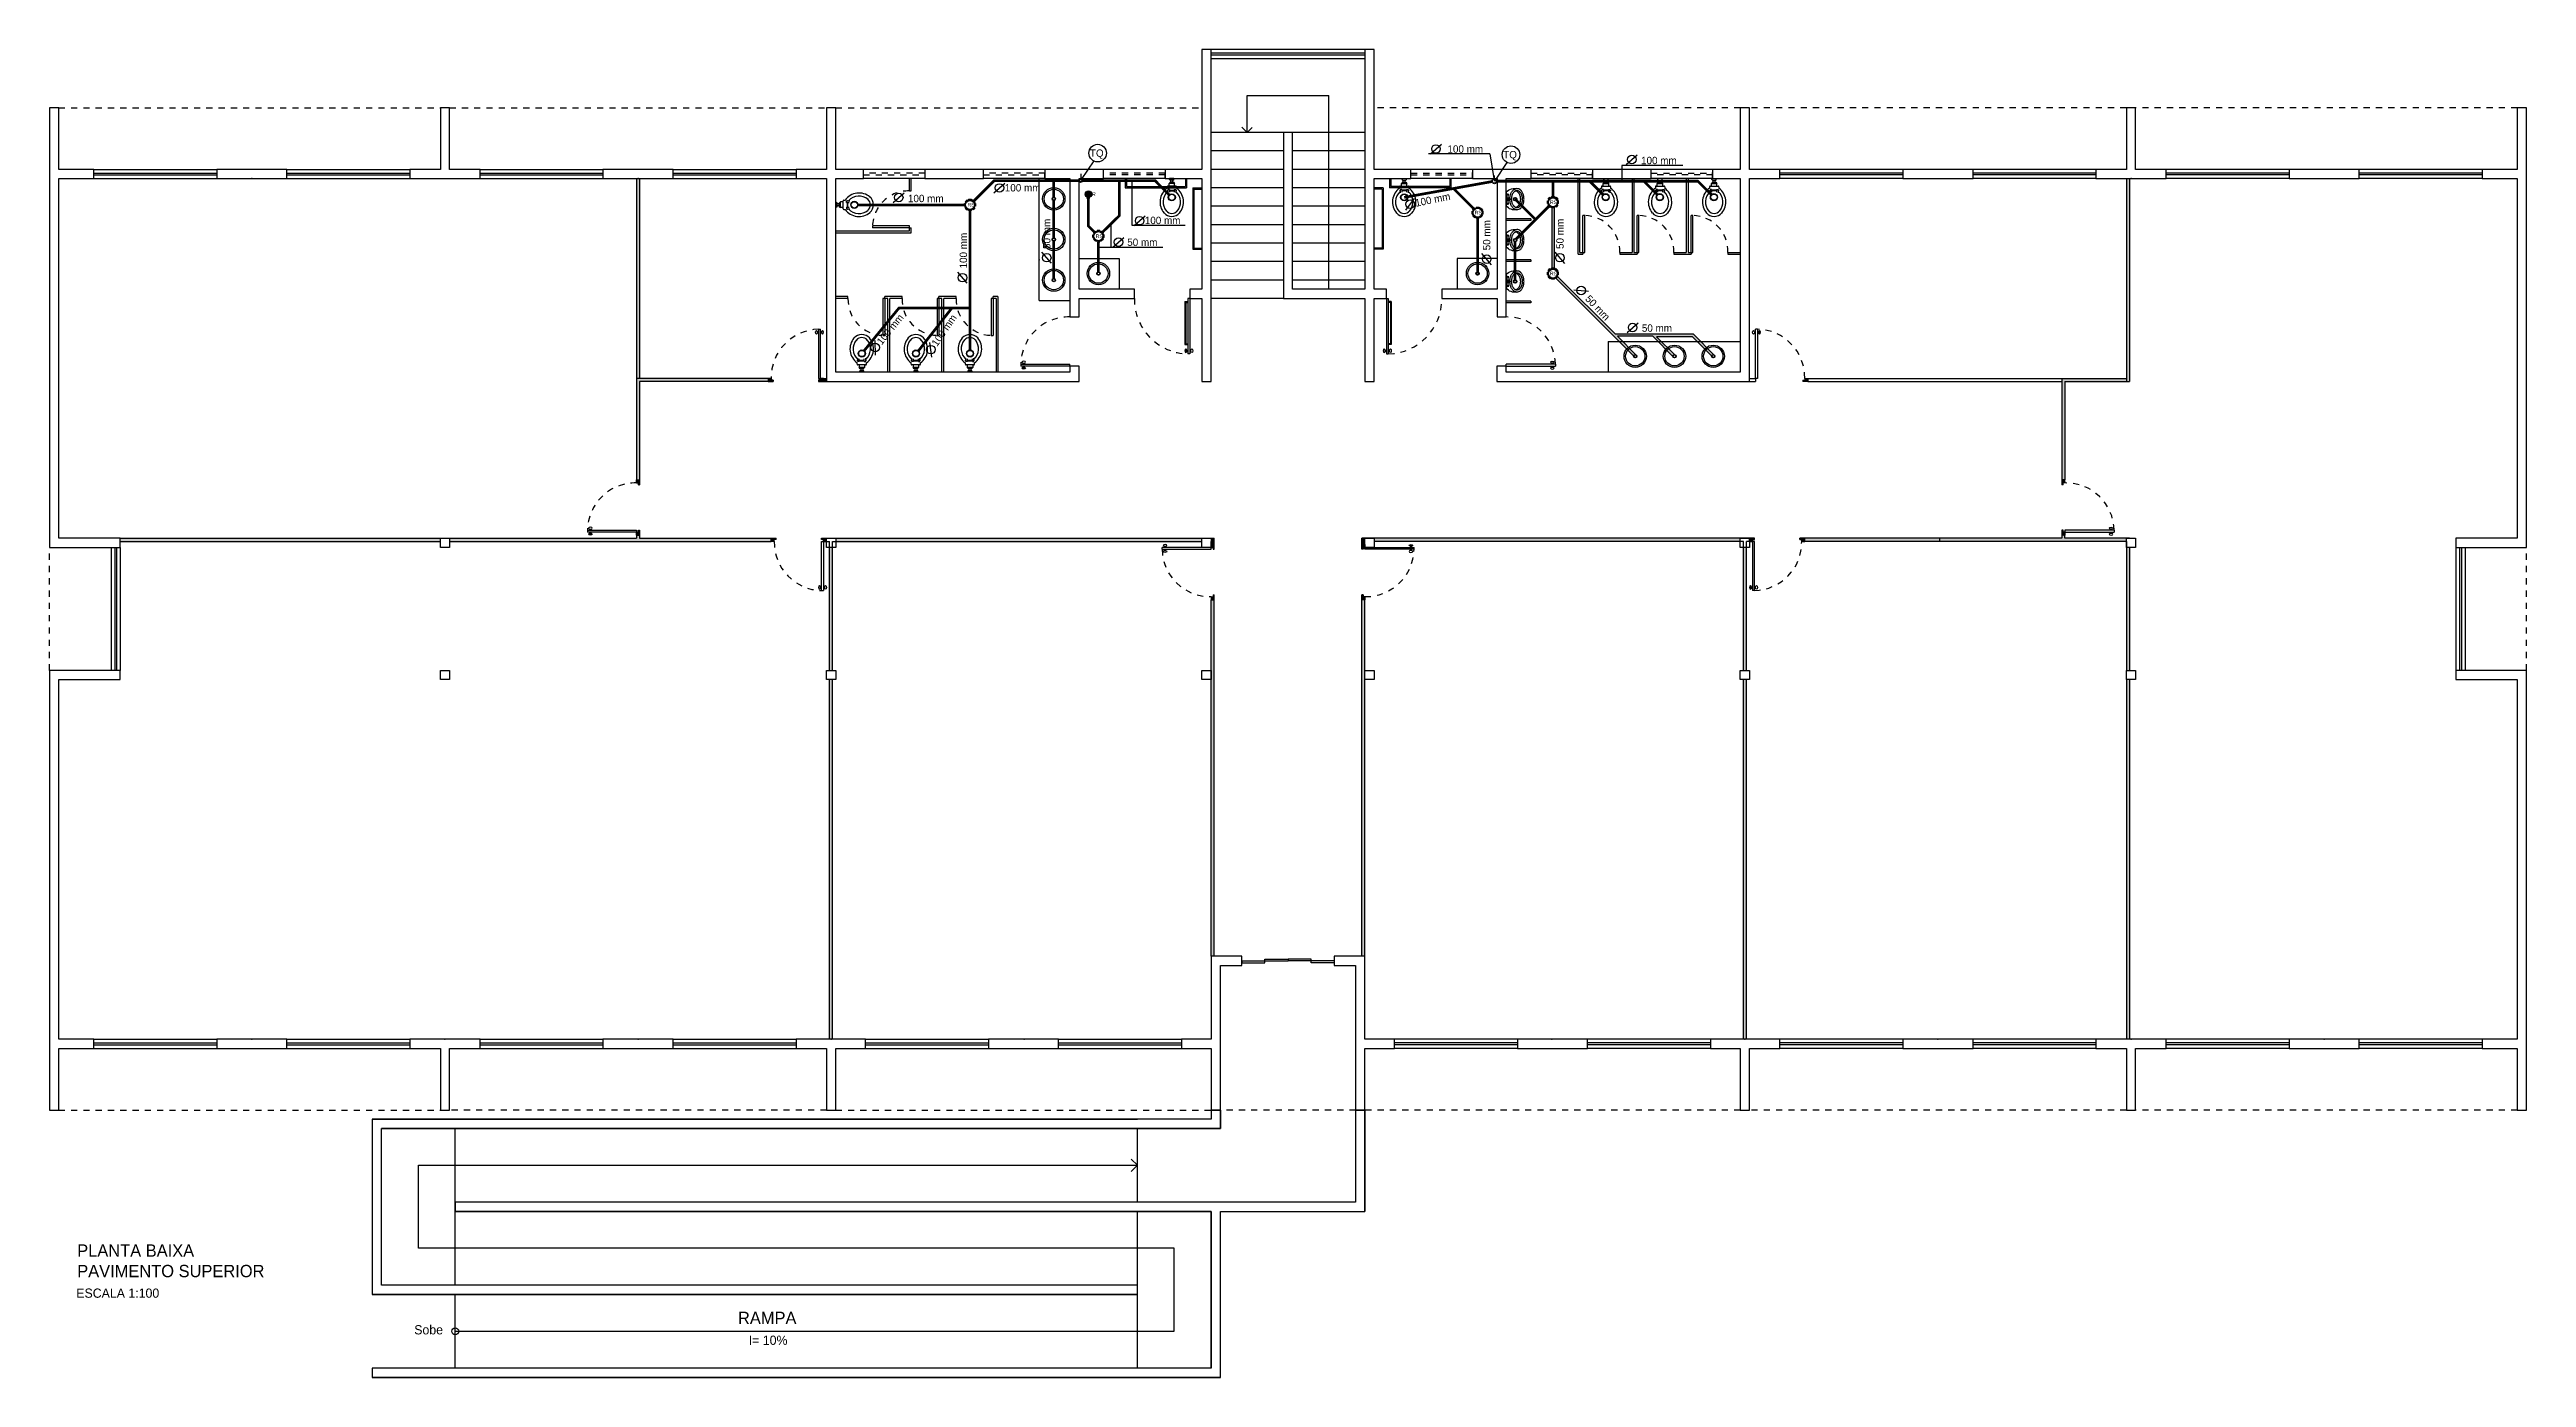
# Model space of a CAD drawing. Header units: millimetres. Extents: x 865.6 to 932.6, y 407.2 to 470.5.
# Drawn here: x 865.61 to 905.91, y 407.2 to 428.8 of the extents above; entities that cross this region are included whole.
import ezdxf

# ---------------------------------------------------------------- set-up
doc = ezdxf.new("R2010")
doc.units = ezdxf.units.MM
doc.linetypes.add('ACAD_ISO03W100', pattern=[30, 12, -18])
doc.layers.get('0').update_dxf_attribs({"color": 5})
for name, color, linetype in [('can01', 1, 'Continuous'), ('can02', 2, 'Continuous'), ('can03', 3, 'Continuous'), ('COTAS-TEXTOS', 1, 'Continuous'), ('ESQUADRIAS', 2, 'Continuous'), ('Fios', 10, 'Continuous'), ('Janela', 2, 'Continuous'), ('Layer1', 204, 'Continuous'), ('pena 01', 1, 'Continuous'), ('pena01', 1, 'Continuous'), ('pena02', 2, 'Continuous'), ('pena03', 3, 'Continuous'), ('pena04', 4, 'Continuous'), ('texto hidro', 1, 'Continuous'), ('TIGRECAD', 1, 'Continuous')]:
    doc.layers.add(name, color=color, linetype=linetype)
doc.styles.get("Standard").update_dxf_attribs({"font": 'ERASLGHT.TTF'})

msp = doc.modelspace()

# ---------------------------------------------------------------- texts
at = {"layer": 'COTAS-TEXTOS', "color": 1}
for s, p in [('R', (882.577, 426.415)), ('RS', (880.55, 426.243)), ('RS', (888.802, 426.116)), ('RS', (890.028, 426.285)), ('RS', (882.636, 425.731)), ('RS', (890.027, 425.125))]:
    msp.add_text(s, height=0.06, dxfattribs=at).set_placement(p)
at = {"layer": 'pena02', "color": 0, "char_height": 0.2, "width": 11.6204, "attachment_point": 1}
for s, insert in [('{\\fEras Demi ITC|b0|i0|c0|p34;PLANTA BAIXA\\PPAVIMENTO SUPERIOR}', (866.065, 409.363)), ('{\\fEras Demi ITC|b0|i0|c0|p34;\\H0.75x;ESCALA 1:100}', (866.05, 408.645)), ('{\\fEras Demi ITC|b0|i0|c0|p34;RAMPA}', (876.816, 408.267)), ('{\\fEras Demi ITC|b0|i0|c0|p34;\\H0.75x;Sobe}', (871.548, 408.049)), ('{\\fEras Demi ITC|b0|i0|c0|p34;\\H0.75x;I= 10%}', (876.991, 407.879))]:
    msp.add_mtext(s, dxfattribs=dict(at, insert=insert))
at = {"layer": 'texto hidro', "char_height": 0.12, "width": 11.6204, "attachment_point": 1}
for s, insert in [('{\\fEras Demi ITC|b0|i0|c0|p34;100 mm}', (888.359, 427.24)), ('{\\fEras Demi ITC|b0|i0|c0|p34;TQ}', (882.542, 427.174)), ('{\\fEras Demi ITC|b0|i0|c0|p34;TQ}', (889.266, 427.149)), ('{\\fEras Demi ITC|b0|i0|c0|p34;100 mm}', (891.509, 427.054)), ('{\\fEras Demi ITC|b0|i0|c0|p34;100 mm}', (879.581, 426.436)), ('{\\fEras Demi ITC|b0|i0|c0|p34;100 mm}', (881.157, 426.61)), ('{\\fEras Demi ITC|b0|i0|c0|p34;100 mm}', (883.435, 426.079)), ('{\\fEras Demi ITC|b0|i0|c0|p34;50 mm}', (883.149, 425.724)), ('{\\fEras Demi ITC|b0|i0|c0|p34;50 mm}', (891.522, 424.328))]:
    msp.add_mtext(s, dxfattribs=dict(at, insert=insert))
for s, insert, rotation in [('{\\fEras Demi ITC|b0|i0|c0|p34;100 mm}', (887.823, 426.358), 11.6499), ('{\\fEras Demi ITC|b0|i0|c0|p34;50 mm}', (881.779, 425.555), 90), ('{\\fEras Demi ITC|b0|i0|c0|p34;50 mm}', (888.937, 425.533), 90), ('{\\fEras Demi ITC|b0|i0|c0|p34;50 mm}', (890.129, 425.555), 90), ('{\\fEras Demi ITC|b0|i0|c0|p34;100 mm}', (880.423, 425.238), 90), ('{\\fEras Demi ITC|b0|i0|c0|p34;50 mm}', (890.677, 424.817), 313.6821), ('{\\fEras Demi ITC|b0|i0|c0|p34;100 mm}', (879.061, 424.06), 51.0599), ('{\\fEras Demi ITC|b0|i0|c0|p34;100 mm}', (879.956, 424.027), 55.6015)]:
    msp.add_mtext(s, dxfattribs=dict(at, insert=insert, rotation=rotation))

# ---------------------------------------------------------------- hatches: boundary and pattern name
at = {"layer": 'can01'}
msp.add_hatch(color=256, dxfattribs=at).paths.add_polyline_path([(890.096, 426.224), (890.056, 426.224), (890.056, 425.246), (890.096, 425.246)])
h = msp.add_hatch(color=256, dxfattribs=at)
h.paths.add_polyline_path([(892.592, 423.937, 0.063945), (892.563, 423.909), (892.657, 423.815, -0.472086), (892.695, 423.834)])
h.paths.add_polyline_path([(892.48, 424.049), (892.424, 424.049), (892.545, 423.927, -0.054996), (892.574, 423.955)])
h.paths.add_polyline_path([(892.592, 423.937), (892.574, 423.955, 0.054996), (892.545, 423.927), (892.563, 423.909, -0.063945)])
h.paths.add_polyline_path([(892.36, 424.168), (891.091, 424.168), (890.155, 425.105), (890.126, 425.076), (891.068, 424.134), (891.154, 424.049), (891.211, 424.049), (891.125, 424.134), (891.699, 424.134), (891.785, 424.049), (891.841, 424.049), (891.762, 424.128), (892.344, 424.128), (892.424, 424.049), (892.48, 424.049)])
h.paths.add_polyline_path([(891.211, 424.049), (891.154, 424.049), (891.275, 423.927, -0.054996), (891.304, 423.955)])
h.paths.add_polyline_path([(891.322, 423.937, 0.063945), (891.293, 423.909), (891.387, 423.815, -0.472086), (891.425, 423.834)])
h.paths.add_polyline_path([(891.322, 423.937), (891.304, 423.955, 0.054996), (891.275, 423.927), (891.293, 423.909, -0.063945)])
h.paths.add_polyline_path([(891.841, 424.049), (891.785, 424.049), (891.91, 423.923, -0.05497), (891.939, 423.951)])
h.paths.add_polyline_path([(891.957, 423.933), (891.939, 423.951, 0.05497), (891.91, 423.923), (891.928, 423.905, -0.063903)])
h.paths.add_polyline_path([(891.957, 423.933, 0.063903), (891.928, 423.905), (892.025, 423.808, -0.008693), (892.025, 423.809, -0.424435), (892.054, 423.836)])
at = {"layer": 'Layer1'}
for points in [[(877.306, 423.449), (875.165, 423.449), (875.165, 421.799), (875.215, 421.799), (875.215, 423.399), (877.306, 423.399)], [(878.256, 423.449), (878.206, 423.449), (878.206, 423.399), (878.256, 423.399)]]:
    msp.add_hatch(color=254, dxfattribs=at).paths.add_polyline_path(points)
at = {"layer": 'pena02'}
for points in [[(899.456, 423.399), (899.456, 426.699), (899.406, 426.699), (899.406, 423.399)], [(898.406, 421.799), (898.406, 423.399), (899.406, 423.399), (899.406, 423.449), (898.356, 423.449), (898.356, 421.799)], [(871.973, 420.799), (871.973, 420.849), (866.765, 420.849), (866.765, 420.799)], [(877.356, 420.799), (877.356, 420.849), (875.215, 420.849), (875.215, 420.899), (875.165, 420.899), (875.165, 420.849), (872.123, 420.849), (872.123, 420.799)], [(884.365, 420.799), (884.365, 420.849), (878.406, 420.849), (878.406, 420.799)], [(884.565, 420.749), (884.565, 420.849), (884.515, 420.849), (884.515, 420.749)], [(887.015, 420.749), (887.015, 420.849), (886.965, 420.849), (886.965, 420.749)], [(893.123, 420.799), (893.123, 420.849), (887.165, 420.849), (887.165, 420.799)], [(896.365, 420.799), (896.365, 420.849), (894.173, 420.849), (894.173, 420.799)], [(899.406, 420.799), (899.406, 420.849), (898.406, 420.849), (898.406, 420.899), (898.356, 420.899), (898.356, 420.849), (896.365, 420.849), (896.365, 420.799)], [(878.356, 418.699), (878.356, 420.699), (878.306, 420.699), (878.306, 418.699)], [(893.223, 418.699), (893.223, 420.699), (893.173, 420.699), (893.173, 418.699)], [(899.456, 418.699), (899.456, 420.699), (899.406, 420.699), (899.406, 418.699)], [(884.565, 414.049), (884.565, 419.849), (884.515, 419.849), (884.515, 414.049)], [(887.015, 414.049), (887.015, 419.849), (886.965, 419.849), (886.965, 414.049)], [(878.356, 412.699), (878.356, 418.549), (878.306, 418.549), (878.306, 412.699)], [(893.223, 412.699), (893.223, 418.549), (893.173, 418.549), (893.173, 412.699)], [(899.456, 412.699), (899.456, 418.549), (899.406, 418.549), (899.406, 412.699)]]:
    msp.add_hatch(color=0, dxfattribs=at).paths.add_polyline_path(points)
h = msp.add_hatch(dxfattribs=at)
h.set_pattern_fill('LINE', color=0, scale=0.004, angle=45, style=0)
h.set_pattern_definition([(225, (2896.205151, 2364.697597), (0.00898025612, -0.00898025612), [])])
h.paths.add_polyline_path([(877.306, 423.449), (877.306, 423.399), (877.386, 423.399), (877.386, 423.419), (877.356, 423.419), (877.356, 423.449)])
h = msp.add_hatch(dxfattribs=at)
h.set_pattern_fill('LINE', color=0, scale=0.004, angle=45, style=0)
h.set_pattern_definition([(225, (2896.005151, 2364.697597), (0.00898025612, -0.00898025612), [])])
h.paths.add_polyline_path([(878.206, 423.449), (878.206, 423.399), (878.126, 423.399), (878.126, 423.419), (878.156, 423.419), (878.156, 423.449)])
h = msp.add_hatch(dxfattribs=at)
h.set_pattern_fill('LINE', color=0, scale=0.004, angle=45, style=0)
h.set_pattern_definition([(315, (-1124.676124, 2364.697597), (-0.00898025612, -0.00898025612), [])])
h.paths.add_polyline_path([(894.223, 423.449), (894.223, 423.399), (894.143, 423.399), (894.143, 423.419), (894.173, 423.419), (894.173, 423.449)])
h = msp.add_hatch(dxfattribs=at)
h.set_pattern_fill('LINE', color=0, scale=0.004, angle=135, style=0)
h.set_pattern_definition([(45, (-1066.084484, -1597.100371), (0.00898025612, -0.00898025612), [])])
h.paths.add_polyline_path([(875.165, 421.799), (875.215, 421.799), (875.215, 421.719), (875.195, 421.719), (875.195, 421.749), (875.165, 421.749)])
h = msp.add_hatch(dxfattribs=at)
h.set_pattern_fill('LINE', color=0, scale=0.004, angle=135, style=0)
h.set_pattern_definition([(135, (2839.655178, -1597.100371), (-0.00898025612, -0.00898025612), [])])
h.paths.add_polyline_path([(898.406, 421.799), (898.356, 421.799), (898.356, 421.719), (898.376, 421.719), (898.376, 421.749), (898.406, 421.749)])
h = msp.add_hatch(dxfattribs=at)
h.set_pattern_fill('LINE', color=0, scale=0.004, angle=135, style=0)
h.set_pattern_definition([(45, (-1066.084484, -1596.900371), (0.00898025612, -0.00898025612), [])])
h.paths.add_polyline_path([(875.165, 420.899), (875.215, 420.899), (875.215, 420.979), (875.195, 420.979), (875.195, 420.949), (875.165, 420.949)])
h = msp.add_hatch(dxfattribs=at)
h.set_pattern_fill('LINE', color=0, scale=0.004, angle=45, style=0)
h.set_pattern_definition([(135, (2896.255151, -1520.450398), (0.00898025612, 0.00898025612), [])])
h.paths.add_polyline_path([(877.356, 420.799), (877.356, 420.849), (877.436, 420.849), (877.436, 420.829), (877.406, 420.829), (877.406, 420.799)])
h = msp.add_hatch(dxfattribs=at)
h.set_pattern_fill('LINE', color=0, scale=0.004, angle=45, style=0)
h.set_pattern_definition([(135, (2896.055151, -1520.450398), (0.00898025612, 0.00898025612), [])])
h.paths.add_polyline_path([(878.256, 420.799), (878.256, 420.849), (878.176, 420.849), (878.176, 420.829), (878.206, 420.829), (878.206, 420.799)])
h = msp.add_hatch(dxfattribs=at)
h.set_pattern_fill('LINE', color=0, scale=0.004, angle=135, style=0)
h.set_pattern_definition([(315, (-1056.734484, 2438.54757), (0.00898025612, 0.00898025612), [])])
h.paths.add_polyline_path([(884.515, 420.749), (884.565, 420.749), (884.565, 420.669), (884.545, 420.669), (884.545, 420.699), (884.515, 420.699)])
h = msp.add_hatch(dxfattribs=at)
h.set_pattern_fill('LINE', color=0, scale=0.004, angle=135, style=0)
h.set_pattern_definition([(225, (2828.263511, 2438.54757), (-0.00898025612, 0.00898025612), [])])
h.paths.add_polyline_path([(887.015, 420.749), (886.965, 420.749), (886.965, 420.669), (886.985, 420.669), (886.985, 420.699), (887.015, 420.699)])
h = msp.add_hatch(dxfattribs=at)
h.set_pattern_fill('LINE', color=0, scale=0.004, angle=45, style=0)
h.set_pattern_definition([(45, (-1124.526124, -1520.450398), (-0.00898025612, 0.00898025612), [])])
h.paths.add_polyline_path([(893.273, 420.799), (893.273, 420.849), (893.353, 420.849), (893.353, 420.829), (893.323, 420.829), (893.323, 420.799)])
h = msp.add_hatch(dxfattribs=at)
h.set_pattern_fill('LINE', color=0, scale=0.004, angle=45, style=0)
h.set_pattern_definition([(45, (-1124.726124, -1520.450398), (-0.00898025612, 0.00898025612), [])])
h.paths.add_polyline_path([(894.173, 420.799), (894.173, 420.849), (894.093, 420.849), (894.093, 420.829), (894.123, 420.829), (894.123, 420.799)])
h = msp.add_hatch(dxfattribs=at)
h.set_pattern_fill('LINE', color=0, scale=0.004, angle=135, style=0)
h.set_pattern_definition([(135, (2839.655178, -1596.900371), (-0.00898025612, -0.00898025612), [])])
h.paths.add_polyline_path([(898.406, 420.899), (898.356, 420.899), (898.356, 420.979), (898.376, 420.979), (898.376, 420.949), (898.406, 420.949)])
h = msp.add_hatch(dxfattribs=at)
h.set_pattern_fill('LINE', color=0, scale=0.004, angle=135, style=0)
h.set_pattern_definition([(315, (-1056.734484, 2438.74757), (0.00898025612, 0.00898025612), [])])
h.paths.add_polyline_path([(884.515, 419.849), (884.565, 419.849), (884.565, 419.929), (884.545, 419.929), (884.545, 419.899), (884.515, 419.899)])
h = msp.add_hatch(dxfattribs=at)
h.set_pattern_fill('LINE', color=0, scale=0.004, angle=135, style=0)
h.set_pattern_definition([(225, (2828.263511, 2438.74757), (-0.00898025612, 0.00898025612), [])])
h.paths.add_polyline_path([(887.015, 419.849), (886.965, 419.849), (886.965, 419.929), (886.985, 419.929), (886.985, 419.899), (887.015, 419.899)])
at = {"layer": 'pena04'}
msp.add_hatch(color=0, dxfattribs=at).paths.add_polyline_path([(875.215, 423.449), (875.215, 426.699), (875.165, 426.699), (875.165, 423.449)])
at = {"layer": 'TIGRECAD'}
h = msp.add_hatch(dxfattribs=at)
h.set_pattern_fill('NET3', color=256, scale=0.004, angle=-90, style=0)
h.set_pattern_definition([(270, (1050.020745, 709.506496), (-0.0127, -2e-18), []), (210, (1050.020745, 709.506496), (-0.00635, 0.01099852263), []), (150, (1050.020745, 709.506496), (0.00635, 0.01099852263), [])])
h.paths.add_polyline_path([(882.563, 426.445, 1), (882.474, 426.445, 1)])

# ---------------------------------------------------------------- linework, layer by layer
at = {"color": 0}
msp.add_point((881.715, 425.379), dxfattribs=at)
at = {"layer": 'can01'}
for p, q in [((882.603, 426.986), (882.399, 426.683)), ((889.05, 427.101), (889.113, 426.699)), ((889.326, 426.962), (889.123, 426.658)), ((891.196, 426.914), (891.196, 426.658)), ((882.399, 426.683), (882.399, 426.776)), ((883.231, 425.935), (883.231, 426.665)), ((889.123, 426.658), (889.123, 426.751)), ((890.898, 426.433), (890.733, 426.599)), ((891.778, 426.433), (891.613, 426.599)), ((888.797, 426.093), (888.798, 426.094)), ((888.902, 426.198), (888.903, 426.199)), ((889.46, 426.365), (889.793, 426.032)), ((889.478, 425.717), (889.793, 426.032)), ((889.793, 426.032), (890.011, 426.251)), ((890.023, 426.262), (890.024, 426.263)), ((890.056, 426.224), (890.056, 425.246)), ((890.096, 426.224), (890.096, 425.246)), ((890.128, 426.367), (890.13, 426.369)), ((883.727, 425.576), (882.688, 425.576)), ((882.886, 425.576), (882.886, 425.965)), ((888.849, 425.155), (888.849, 425.439)), ((890.127, 425.207), (890.129, 425.208)), ((890.022, 425.101), (890.023, 425.103)), ((891.068, 424.134), (890.112, 425.091)), ((891.091, 424.168), (890.14, 425.119)), ((891.408, 423.795), (891.068, 424.134)), ((892.36, 424.168), (891.091, 424.168)), ((891.436, 423.823), (891.125, 424.134)), ((891.699, 424.134), (891.125, 424.134)), ((892.039, 423.795), (891.699, 424.134)), ((892.344, 424.128), (891.762, 424.128)), ((892.067, 423.823), (891.762, 424.128)), ((892.677, 423.795), (892.344, 424.128)), ((892.706, 423.823), (892.36, 424.168))]:
    msp.add_line(p, q, dxfattribs=at)
at = {"layer": 'can01', "const_width": 0.044}
for points in [[(882.616, 425.828), (882.518, 425.925), (882.518, 426.377)], [(889.082, 426.651), (887.655, 426.394)], [(888.785, 426.211), (888.458, 426.538)], [(890.011, 426.658), (889.793, 426.658), (889.413, 426.658), (889.165, 426.658)], [(892.654, 426.438), (892.433, 426.658), (891.613, 426.658), (890.36, 426.658), (889.793, 426.658)], [(890.076, 426.407), (890.076, 426.662), (890.076, 426.662)], [(890.898, 426.433), (890.673, 426.658)], [(891.778, 426.433), (891.553, 426.658)], [(888.849, 425.155), (888.849, 426.054), (888.849, 426.054)], [(889.478, 425.717), (889.793, 426.032)], [(889.793, 426.032), (889.479, 426.346)], [(889.793, 426.032), (890.011, 426.251)], [(889.46, 425.026), (889.46, 425.671)]]:
    msp.add_lwpolyline(points, dxfattribs=at)
at = {"layer": 'can01'}
for centre, radius in [((882.668, 427.114), 0.143), ((889.392, 427.089), 0.143), ((882.391, 426.665), 0.0289), ((882.391, 426.665), 0.02), ((889.123, 426.658), 0.0414), ((889.123, 426.658), 0.0335)]:
    msp.add_circle(centre, radius, dxfattribs=at)
at = {"layer": 'can02', "color": 0}
for p, q in [((879.856, 426.849), (878.856, 426.849)), ((881.81, 426.849), (880.81, 426.849)), ((883.766, 426.849), (882.763, 426.849)), ((888.766, 426.849), (887.763, 426.849)), ((890.72, 426.849), (889.72, 426.849)), ((892.673, 426.849), (891.673, 426.849)), ((879.856, 426.699), (878.856, 426.699)), ((881.81, 426.699), (880.81, 426.699)), ((883.766, 426.699), (882.763, 426.699)), ((888.766, 426.699), (887.763, 426.699)), ((890.72, 426.699), (889.72, 426.699)), ((892.673, 426.699), (891.673, 426.699)), ((883.315, 410.649), (883.215, 410.749)), ((871.615, 410.649), (883.315, 410.649)), ((871.615, 409.299), (871.615, 410.649)), ((883.315, 410.649), (883.215, 410.549)), ((883.915, 409.299), (871.615, 409.299)), ((883.915, 407.949), (883.915, 409.299)), ((872.215, 407.949), (883.915, 407.949))]:
    msp.add_line(p, q, dxfattribs=at)
for points in [[(884.515, 428.799), (884.365, 428.799), (884.365, 426.849), (883.766, 426.849), (883.766, 426.699), (884.365, 426.699), (884.365, 424.899), (884.165, 424.899), (884.165, 424.749), (884.365, 424.749), (884.365, 423.399), (884.515, 423.399)], [(887.763, 426.849), (887.165, 426.849), (887.165, 428.799), (887.015, 428.799), (887.015, 424.899), (885.84, 424.899), (885.84, 427.449), (885.69, 427.449), (885.69, 424.749), (887.015, 424.749), (887.015, 423.399), (887.165, 423.399), (887.165, 424.749), (887.365, 424.749), (887.365, 424.899), (887.165, 424.899), (887.165, 426.699), (887.763, 426.699)], [(866.765, 420.699), (866.765, 420.849), (865.765, 420.849), (865.765, 426.699), (866.335, 426.699), (866.335, 426.849), (865.765, 426.849), (865.765, 427.849), (865.615, 427.849), (865.615, 420.699)], [(872.619, 426.699), (872.619, 426.849), (872.123, 426.849), (872.123, 427.849), (871.973, 427.849), (871.973, 426.849), (871.477, 426.849), (871.477, 426.699)], [(878.856, 426.849), (878.406, 426.849), (878.406, 427.849), (878.256, 427.849), (878.256, 426.849), (877.76, 426.849), (877.76, 426.699), (878.256, 426.699), (878.256, 423.399), (882.365, 423.399), (882.365, 423.649), (882.215, 423.649), (882.215, 423.549), (878.406, 423.549), (878.406, 426.699), (878.856, 426.699)], [(893.769, 426.849), (893.273, 426.849), (893.273, 427.849), (893.123, 427.849), (893.123, 426.849), (892.673, 426.849), (892.673, 426.699), (893.123, 426.699), (893.123, 424.899), (893.123, 423.549), (889.313, 423.549), (889.313, 423.649), (889.163, 423.649), (889.163, 423.399), (893.273, 423.399), (893.273, 426.699), (893.769, 426.699)], [(900.052, 426.699), (900.052, 426.849), (899.556, 426.849), (899.556, 427.849), (899.406, 427.849), (899.406, 426.849), (898.91, 426.849), (898.91, 426.699)], [(905.915, 420.699), (905.915, 427.849), (905.765, 427.849), (905.765, 426.849), (905.194, 426.849), (905.194, 426.699), (905.765, 426.699), (905.765, 420.849), (904.765, 420.849), (904.765, 420.699)], [(869.477, 426.699), (869.477, 426.849), (868.335, 426.849), (868.335, 426.699)], [(875.76, 426.699), (875.76, 426.849), (874.619, 426.849), (874.619, 426.699)], [(880.81, 426.849), (879.856, 426.849), (879.856, 426.699), (880.81, 426.699)], [(882.763, 426.849), (881.81, 426.849), (881.81, 426.699), (882.215, 426.699), (882.215, 424.449), (882.365, 424.449), (882.365, 424.749), (883.265, 424.749), (883.265, 424.899), (882.365, 424.899), (882.365, 426.699), (882.763, 426.699)], [(889.72, 426.849), (888.766, 426.849), (888.766, 426.699), (889.165, 426.699), (889.165, 424.899), (888.265, 424.899), (888.265, 424.749), (889.165, 424.749), (889.165, 424.449), (889.313, 424.449), (889.313, 426.699), (889.72, 426.699)], [(891.673, 426.849), (890.72, 426.849), (890.72, 426.699), (891.673, 426.699)], [(896.91, 426.699), (896.91, 426.849), (895.769, 426.849), (895.769, 426.699)], [(903.194, 426.699), (903.194, 426.849), (902.052, 426.849), (902.052, 426.699)], [(865.765, 411.549), (865.765, 412.549), (866.335, 412.549), (866.335, 412.699), (865.765, 412.699), (865.765, 418.549), (866.765, 418.549), (866.765, 418.699), (865.615, 418.699), (865.615, 411.549)], [(905.915, 411.549), (905.915, 418.699), (904.765, 418.699), (904.765, 418.549), (905.765, 418.549), (905.765, 412.699), (905.194, 412.699), (905.194, 412.549), (905.765, 412.549), (905.765, 411.549)], [(884.665, 411.549), (884.665, 413.899), (885.015, 413.899), (885.015, 414.049), (884.515, 414.049), (884.515, 412.699), (884.031, 412.699), (884.031, 412.549), (884.515, 412.549), (884.515, 411.549)], [(887.498, 412.549), (887.498, 412.699), (887.015, 412.699), (887.015, 414.049), (886.515, 414.049), (886.515, 413.899), (886.865, 413.899), (886.865, 411.549), (887.015, 411.549), (887.015, 412.549)], [(869.477, 412.549), (869.477, 412.699), (868.335, 412.699), (868.335, 412.549)], [(872.123, 411.549), (872.123, 412.549), (872.619, 412.549), (872.619, 412.699), (871.477, 412.699), (871.477, 412.549), (871.973, 412.549), (871.973, 411.549)], [(875.76, 412.549), (875.76, 412.699), (874.619, 412.699), (874.619, 412.549)], [(878.406, 411.549), (878.406, 412.549), (878.89, 412.549), (878.89, 412.699), (877.76, 412.699), (877.76, 412.549), (878.256, 412.549), (878.256, 411.549)], [(882.031, 412.549), (882.031, 412.699), (880.89, 412.699), (880.89, 412.549)], [(890.64, 412.549), (890.64, 412.699), (889.498, 412.699), (889.498, 412.549)], [(893.273, 411.549), (893.273, 412.549), (893.769, 412.549), (893.769, 412.699), (892.64, 412.699), (892.64, 412.549), (893.123, 412.549), (893.123, 411.549)], [(896.91, 412.549), (896.91, 412.699), (895.769, 412.699), (895.769, 412.549)], [(899.556, 411.549), (899.556, 412.549), (900.052, 412.549), (900.052, 412.699), (898.91, 412.699), (898.91, 412.549), (899.406, 412.549), (899.406, 411.549)], [(903.194, 412.549), (903.194, 412.699), (902.052, 412.699), (902.052, 412.549)], [(883.315, 408.699), (871.015, 408.699), (871.015, 411.249), (884.665, 411.249), (884.665, 411.549), (884.515, 411.549), (884.515, 411.399), (883.315, 411.399), (870.865, 411.399), (870.865, 408.549), (883.315, 408.549)], [(884.665, 409.899), (887.015, 409.899), (887.015, 411.549), (886.865, 411.549), (886.865, 410.049), (872.215, 410.049), (872.215, 409.899), (884.515, 409.899), (884.515, 407.349), (870.865, 407.349), (870.865, 407.199), (884.665, 407.199)]]:
    msp.add_lwpolyline(points, close=True, dxfattribs=at)
msp.add_circle((872.215, 407.949), 0.0562, dxfattribs=at)
at = {"layer": 'can03', "color": 0, "ltscale": 0.2}
for p, q in [((884.665, 411.549), (884.665, 411.249)), ((886.865, 411.549), (886.865, 410.049)), ((887.015, 411.549), (887.015, 409.899)), ((870.865, 411.399), (870.865, 408.549)), ((870.865, 411.399), (883.315, 411.399)), ((884.665, 411.249), (871.015, 411.249)), ((871.015, 408.699), (871.015, 411.249)), ((886.865, 410.049), (872.215, 410.049)), ((872.215, 409.899), (872.215, 410.049)), ((884.515, 409.899), (872.215, 409.899)), ((884.515, 407.349), (884.515, 409.899)), ((884.665, 409.899), (887.015, 409.899)), ((884.665, 407.199), (884.665, 409.899)), ((883.315, 408.699), (871.015, 408.699)), ((883.315, 408.549), (883.315, 408.699)), ((883.315, 408.549), (870.865, 408.549)), ((870.865, 407.349), (870.865, 407.199)), ((884.515, 407.349), (870.865, 407.349)), ((884.665, 407.199), (870.865, 407.199))]:
    msp.add_line(p, q, dxfattribs=at)
at = {"layer": 'ESQUADRIAS', "color": 0}
for p, q in [((879.605, 426.499), (879.605, 426.699)), ((879.605, 426.499), (879.635, 426.499)), ((891.363, 426.699), (891.363, 425.499)), ((891.393, 426.699), (891.393, 425.499)), ((892.243, 426.699), (892.243, 425.499)), ((892.273, 426.699), (892.273, 425.499)), ((878.405, 425.849), (879.605, 425.849)), ((878.405, 425.819), (879.635, 425.819)), ((879.605, 425.899), (879.605, 425.929)), ((879.605, 425.899), (879.635, 425.899)), ((879.605, 425.849), (879.605, 425.899)), ((879.635, 425.819), (879.635, 425.899)), ((890.483, 425.469), (890.563, 425.469)), ((890.513, 425.499), (890.563, 425.499)), ((890.563, 425.499), (890.563, 425.469)), ((890.563, 425.499), (890.593, 425.499)), ((891.163, 425.499), (891.163, 425.469)), ((891.163, 425.499), (891.363, 425.499)), ((891.163, 425.469), (891.443, 425.469)), ((891.393, 425.499), (891.443, 425.499)), ((891.443, 425.499), (891.443, 425.469)), ((891.443, 425.499), (891.473, 425.499)), ((892.043, 425.499), (892.243, 425.499)), ((892.043, 425.499), (892.043, 425.469)), ((892.043, 425.469), (892.323, 425.469)), ((892.273, 425.499), (892.323, 425.499)), ((892.323, 425.499), (892.323, 425.469)), ((892.323, 425.499), (892.353, 425.499)), ((892.923, 425.499), (892.923, 425.469)), ((892.923, 425.499), (893.123, 425.499)), ((892.923, 425.469), (893.123, 425.469)), ((878.605, 424.779), (878.405, 424.779)), ((878.605, 424.749), (878.605, 424.779)), ((879.205, 424.749), (879.205, 424.779)), ((879.485, 424.779), (879.205, 424.779)), ((879.485, 424.749), (879.485, 424.779)), ((880.365, 424.779), (880.085, 424.779)), ((880.085, 424.749), (880.085, 424.779)), ((880.365, 424.749), (880.365, 424.779)), ((881.045, 424.779), (880.965, 424.779)), ((880.965, 424.749), (880.965, 424.779)), ((878.605, 424.749), (878.405, 424.749)), ((879.205, 424.749), (879.175, 424.749)), ((879.255, 424.749), (879.205, 424.749)), ((879.255, 423.549), (879.255, 424.749)), ((879.285, 423.549), (879.285, 424.749)), ((879.485, 424.749), (879.285, 424.749)), ((880.085, 424.749), (880.055, 424.749)), ((880.135, 424.749), (880.085, 424.749)), ((880.135, 423.549), (880.135, 424.749)), ((880.165, 423.549), (880.165, 424.749)), ((880.365, 424.749), (880.165, 424.749)), ((880.965, 424.749), (880.935, 424.749)), ((881.015, 424.749), (880.965, 424.749))]:
    msp.add_line(p, q, dxfattribs=at)
at = {"layer": 'Fios', "color": 0}
for p, q in [((881.715, 424.719), (881.715, 426.699)), ((883.799, 426.549), (883.799, 426.544)), ((883.809, 426.513), (883.803, 426.513)), ((883.803, 426.513), (883.803, 426.503)), ((883.809, 426.503), (883.803, 426.503)), ((883.809, 426.522), (883.809, 426.469)), ((883.834, 426.522), (883.809, 426.522)), ((883.937, 426.579), (883.81, 426.579)), ((883.848, 426.644), (883.829, 426.619)), ((883.829, 426.579), (883.829, 426.619)), ((883.919, 426.619), (883.829, 426.619)), ((883.834, 426.522), (883.834, 426.478)), ((883.834, 426.513), (883.914, 426.513)), ((883.834, 426.503), (883.914, 426.503)), ((883.909, 426.699), (883.839, 426.699)), ((883.839, 426.684), (883.839, 426.699)), ((883.909, 426.699), (883.839, 426.699)), ((883.899, 426.644), (883.848, 426.644)), ((883.899, 426.674), (883.849, 426.674)), ((883.858, 426.644), (883.858, 426.674)), ((883.889, 426.644), (883.889, 426.674)), ((883.899, 426.644), (883.919, 426.619)), ((883.909, 426.684), (883.909, 426.699)), ((883.914, 426.522), (883.914, 426.478)), ((883.914, 426.522), (883.939, 426.522)), ((883.919, 426.579), (883.919, 426.619)), ((883.939, 426.522), (883.939, 426.469)), ((883.939, 426.513), (883.945, 426.513)), ((883.939, 426.503), (883.945, 426.503)), ((883.945, 426.513), (883.945, 426.503)), ((883.949, 426.549), (883.949, 426.544)), ((887.58, 426.549), (887.58, 426.544)), ((887.584, 426.513), (887.584, 426.503)), ((887.59, 426.513), (887.584, 426.513)), ((887.59, 426.503), (887.584, 426.503)), ((887.615, 426.522), (887.59, 426.522)), ((887.59, 426.522), (887.59, 426.469)), ((887.592, 426.579), (887.719, 426.579)), ((887.63, 426.644), (887.61, 426.619)), ((887.61, 426.619), (887.7, 426.619)), ((887.61, 426.579), (887.61, 426.619)), ((887.615, 426.522), (887.615, 426.478)), ((887.695, 426.513), (887.615, 426.513)), ((887.695, 426.503), (887.615, 426.503)), ((887.62, 426.699), (887.69, 426.699)), ((887.62, 426.684), (887.62, 426.699)), ((887.62, 426.699), (887.69, 426.699)), ((887.63, 426.674), (887.68, 426.674)), ((887.63, 426.644), (887.681, 426.644)), ((887.64, 426.644), (887.64, 426.674)), ((887.671, 426.644), (887.671, 426.674)), ((887.681, 426.644), (887.7, 426.619)), ((887.69, 426.684), (887.69, 426.699)), ((887.695, 426.522), (887.72, 426.522)), ((887.695, 426.522), (887.695, 426.478)), ((887.7, 426.579), (887.7, 426.619)), ((887.72, 426.522), (887.72, 426.469)), ((887.72, 426.513), (887.726, 426.513)), ((887.72, 426.503), (887.726, 426.503)), ((887.726, 426.513), (887.726, 426.503)), ((887.73, 426.549), (887.73, 426.544)), ((890.863, 426.567), (890.863, 426.544)), ((890.872, 426.513), (890.866, 426.513)), ((890.866, 426.513), (890.866, 426.503)), ((890.872, 426.503), (890.866, 426.503)), ((890.872, 426.522), (890.872, 426.469)), ((890.897, 426.522), (890.872, 426.522)), ((890.874, 426.579), (891.002, 426.579)), ((890.912, 426.644), (890.893, 426.619)), ((890.893, 426.579), (890.893, 426.619)), ((890.893, 426.619), (890.983, 426.619)), ((890.897, 426.522), (890.897, 426.478)), ((890.978, 426.513), (890.897, 426.513)), ((890.978, 426.503), (890.897, 426.503)), ((890.903, 426.684), (890.903, 426.699)), ((890.912, 426.644), (890.963, 426.644)), ((890.913, 426.674), (890.963, 426.674)), ((890.922, 426.644), (890.922, 426.674)), ((890.953, 426.644), (890.953, 426.674)), ((890.963, 426.644), (890.983, 426.619)), ((890.973, 426.684), (890.973, 426.699)), ((890.978, 426.522), (890.978, 426.478)), ((890.978, 426.522), (891.003, 426.522)), ((890.983, 426.579), (890.983, 426.619)), ((891.003, 426.522), (891.003, 426.469)), ((891.003, 426.513), (891.009, 426.513)), ((891.003, 426.503), (891.009, 426.503)), ((891.009, 426.513), (891.009, 426.503)), ((891.013, 426.567), (891.013, 426.544)), ((891.743, 426.567), (891.743, 426.544)), ((891.746, 426.513), (891.746, 426.503)), ((891.752, 426.513), (891.746, 426.513)), ((891.752, 426.503), (891.746, 426.503)), ((891.777, 426.522), (891.752, 426.522)), ((891.752, 426.522), (891.752, 426.469)), ((891.754, 426.579), (891.882, 426.579)), ((891.792, 426.644), (891.773, 426.619)), ((891.773, 426.619), (891.863, 426.619)), ((891.773, 426.579), (891.773, 426.619)), ((891.777, 426.522), (891.777, 426.478)), ((891.858, 426.513), (891.777, 426.513)), ((891.858, 426.503), (891.777, 426.503)), ((891.783, 426.684), (891.783, 426.699)), ((891.792, 426.644), (891.843, 426.644)), ((891.793, 426.674), (891.843, 426.674)), ((891.802, 426.644), (891.802, 426.674)), ((891.833, 426.644), (891.833, 426.674)), ((891.843, 426.644), (891.863, 426.619)), ((891.853, 426.684), (891.853, 426.699)), ((891.858, 426.522), (891.883, 426.522)), ((891.858, 426.522), (891.858, 426.478)), ((891.863, 426.579), (891.863, 426.619)), ((891.883, 426.522), (891.883, 426.469)), ((891.883, 426.513), (891.889, 426.513)), ((891.883, 426.503), (891.889, 426.503)), ((891.889, 426.513), (891.889, 426.503)), ((891.893, 426.567), (891.893, 426.544)), ((892.623, 426.567), (892.623, 426.544)), ((892.632, 426.513), (892.626, 426.513)), ((892.626, 426.513), (892.626, 426.503)), ((892.632, 426.503), (892.626, 426.503)), ((892.632, 426.522), (892.632, 426.469)), ((892.657, 426.522), (892.632, 426.522)), ((892.634, 426.579), (892.762, 426.579)), ((892.672, 426.644), (892.653, 426.619)), ((892.653, 426.619), (892.743, 426.619)), ((892.653, 426.579), (892.653, 426.619)), ((892.657, 426.522), (892.657, 426.478)), ((892.738, 426.513), (892.657, 426.513)), ((892.738, 426.503), (892.657, 426.503)), ((892.663, 426.684), (892.663, 426.699)), ((892.672, 426.644), (892.723, 426.644)), ((892.673, 426.674), (892.723, 426.674)), ((892.682, 426.644), (892.682, 426.674)), ((892.713, 426.644), (892.713, 426.674)), ((892.723, 426.644), (892.743, 426.619)), ((892.733, 426.684), (892.733, 426.699)), ((892.738, 426.522), (892.738, 426.478)), ((892.738, 426.522), (892.763, 426.522)), ((892.743, 426.579), (892.743, 426.619)), ((892.763, 426.522), (892.763, 426.469)), ((892.763, 426.513), (892.769, 426.513)), ((892.763, 426.503), (892.769, 426.503)), ((892.769, 426.513), (892.769, 426.503)), ((892.773, 426.567), (892.773, 426.544)), ((878.42, 426.309), (878.405, 426.309)), ((878.405, 426.239), (878.405, 426.309)), ((878.42, 426.239), (878.405, 426.239)), ((878.43, 426.249), (878.43, 426.299)), ((878.46, 426.289), (878.43, 426.289)), ((878.46, 426.258), (878.43, 426.258)), ((878.46, 426.299), (878.485, 426.319)), ((878.46, 426.248), (878.46, 426.299)), ((878.46, 426.248), (878.485, 426.229)), ((878.485, 426.229), (878.485, 426.319)), ((878.525, 426.319), (878.485, 426.319)), ((878.525, 426.229), (878.485, 426.229)), ((878.525, 426.21), (878.525, 426.337)), ((878.536, 426.349), (878.559, 426.349)), ((878.536, 426.199), (878.559, 426.199)), ((878.581, 426.313), (878.581, 426.338)), ((878.581, 426.338), (878.634, 426.338)), ((878.581, 426.313), (878.625, 426.313)), ((878.581, 426.233), (878.581, 426.208)), ((878.581, 426.233), (878.625, 426.233)), ((878.581, 426.208), (878.634, 426.208)), ((878.59, 426.344), (878.6, 426.344)), ((878.59, 426.338), (878.59, 426.344)), ((878.59, 426.313), (878.59, 426.233)), ((878.59, 426.208), (878.59, 426.202)), ((878.59, 426.202), (878.6, 426.202)), ((878.6, 426.338), (878.6, 426.344)), ((878.6, 426.313), (878.6, 426.233)), ((878.6, 426.208), (878.6, 426.202)), ((882.365, 425.399), (883.015, 425.399)), ((883.015, 425.399), (883.015, 424.899)), ((889.165, 425.399), (888.515, 425.399)), ((888.515, 425.399), (888.515, 424.899)), ((888.849, 425.155), (888.849, 425.155)), ((881.715, 424.719), (882.215, 424.719)), ((890.973, 424.049), (890.973, 423.549)), ((890.973, 424.049), (893.123, 424.049)), ((878.755, 423.68), (878.755, 423.703)), ((878.765, 423.744), (878.759, 423.744)), ((878.759, 423.734), (878.759, 423.744)), ((878.765, 423.734), (878.759, 423.734)), ((878.765, 423.725), (878.765, 423.778)), ((878.79, 423.725), (878.765, 423.725)), ((878.893, 423.669), (878.766, 423.669)), ((878.785, 423.669), (878.785, 423.629)), ((878.875, 423.629), (878.785, 423.629)), ((878.804, 423.604), (878.785, 423.629)), ((878.79, 423.725), (878.79, 423.769)), ((878.79, 423.744), (878.87, 423.744)), ((878.79, 423.734), (878.87, 423.734)), ((878.795, 423.564), (878.795, 423.549)), ((878.855, 423.604), (878.804, 423.604)), ((878.855, 423.574), (878.805, 423.574)), ((878.814, 423.604), (878.814, 423.574)), ((878.845, 423.604), (878.845, 423.574)), ((878.855, 423.604), (878.875, 423.629)), ((878.865, 423.564), (878.865, 423.549)), ((878.87, 423.725), (878.87, 423.769)), ((878.87, 423.725), (878.895, 423.725)), ((878.875, 423.669), (878.875, 423.629)), ((878.895, 423.725), (878.895, 423.778)), ((878.895, 423.744), (878.901, 423.744)), ((878.895, 423.734), (878.901, 423.734)), ((878.901, 423.734), (878.901, 423.744)), ((878.905, 423.68), (878.905, 423.703)), ((879.635, 423.68), (879.635, 423.703)), ((879.639, 423.734), (879.639, 423.744)), ((879.645, 423.744), (879.639, 423.744)), ((879.645, 423.734), (879.639, 423.734)), ((879.645, 423.725), (879.645, 423.778)), ((879.67, 423.725), (879.645, 423.725)), ((879.773, 423.669), (879.646, 423.669)), ((879.665, 423.669), (879.665, 423.629)), ((879.755, 423.629), (879.665, 423.629)), ((879.684, 423.604), (879.665, 423.629)), ((879.67, 423.725), (879.67, 423.769)), ((879.67, 423.744), (879.75, 423.744)), ((879.67, 423.734), (879.75, 423.734)), ((879.675, 423.564), (879.675, 423.549)), ((879.735, 423.604), (879.684, 423.604)), ((879.735, 423.574), (879.685, 423.574)), ((879.694, 423.604), (879.694, 423.574)), ((879.725, 423.604), (879.725, 423.574)), ((879.735, 423.604), (879.755, 423.629)), ((879.745, 423.564), (879.745, 423.549)), ((879.75, 423.725), (879.75, 423.769)), ((879.75, 423.725), (879.775, 423.725)), ((879.755, 423.669), (879.755, 423.629)), ((879.775, 423.725), (879.775, 423.778)), ((879.775, 423.744), (879.781, 423.744)), ((879.775, 423.734), (879.781, 423.734)), ((879.781, 423.734), (879.781, 423.744)), ((879.785, 423.68), (879.785, 423.703)), ((880.515, 423.68), (880.515, 423.703)), ((880.525, 423.744), (880.519, 423.744)), ((880.519, 423.734), (880.519, 423.744)), ((880.525, 423.734), (880.519, 423.734)), ((880.525, 423.725), (880.525, 423.778)), ((880.55, 423.725), (880.525, 423.725)), ((880.653, 423.669), (880.526, 423.669)), ((880.545, 423.669), (880.545, 423.629)), ((880.564, 423.604), (880.545, 423.629)), ((880.635, 423.629), (880.545, 423.629)), ((880.55, 423.725), (880.55, 423.769)), ((880.55, 423.744), (880.63, 423.744)), ((880.55, 423.734), (880.63, 423.734)), ((880.555, 423.564), (880.555, 423.549)), ((880.615, 423.604), (880.564, 423.604)), ((880.615, 423.574), (880.565, 423.574)), ((880.574, 423.604), (880.574, 423.574)), ((880.605, 423.604), (880.605, 423.574)), ((880.615, 423.604), (880.635, 423.629)), ((880.625, 423.564), (880.625, 423.549)), ((880.63, 423.725), (880.63, 423.769)), ((880.63, 423.725), (880.655, 423.725)), ((880.635, 423.669), (880.635, 423.629)), ((880.655, 423.725), (880.655, 423.778)), ((880.655, 423.744), (880.661, 423.744)), ((880.655, 423.734), (880.661, 423.734)), ((880.661, 423.734), (880.661, 423.744)), ((880.665, 423.68), (880.665, 423.703)), ((878.865, 423.549), (878.795, 423.549)), ((879.745, 423.549), (879.675, 423.549)), ((880.625, 423.549), (880.555, 423.549))]:
    msp.add_line(p, q, dxfattribs=at)
for points in [[(889.315, 426.473), (889.332, 426.493), (889.353, 426.509), (889.376, 426.523)], [(889.315, 426.473), (889.315, 426.257)], [(889.315, 426.455), (889.354, 426.445)], [(889.315, 426.44), (889.341, 426.433)], [(889.331, 426.365), (889.332, 426.374), (889.337, 426.382), (889.345, 426.387), (889.354, 426.388)], [(889.339, 426.365), (889.341, 426.373), (889.346, 426.378), (889.354, 426.38)], [(889.342, 426.432), (889.342, 426.391)], [(889.344, 426.388), (889.343, 426.389), (889.342, 426.39), (889.342, 426.391)], [(889.347, 426.387), (889.345, 426.388), (889.344, 426.388)], [(889.346, 426.387), (889.346, 426.398), (889.347, 426.408), (889.348, 426.418)], [(889.348, 426.418), (889.35, 426.428), (889.352, 426.438), (889.355, 426.448)], [(889.354, 426.388), (889.363, 426.387), (889.37, 426.382), (889.375, 426.374), (889.377, 426.365)], [(889.354, 426.38), (889.361, 426.378), (889.367, 426.373), (889.369, 426.365)], [(889.376, 426.523), (889.4, 426.532), (889.426, 426.538), (889.452, 426.54)], [(889.381, 426.423), (889.384, 426.434), (889.388, 426.446), (889.392, 426.456)], [(889.392, 426.456), (889.397, 426.468), (889.403, 426.479), (889.41, 426.49)], [(889.417, 426.449), (889.414, 426.441), (889.411, 426.434), (889.408, 426.426)], [(889.41, 426.49), (889.416, 426.498), (889.423, 426.505), (889.43, 426.512)], [(889.432, 426.471), (889.427, 426.464), (889.422, 426.456), (889.417, 426.449)], [(889.458, 426.493), (889.452, 426.49), (889.447, 426.486), (889.442, 426.482)], [(889.444, 426.523), (889.458, 426.531), (889.474, 426.535), (889.489, 426.537)], [(889.452, 426.54), (889.456, 426.54)], [(889.456, 426.54), (889.46, 426.54)], [(889.489, 426.502), (889.478, 426.501), (889.468, 426.498), (889.458, 426.493)], [(889.46, 426.54), (889.495, 426.537)], [(889.486, 426.493), (889.479, 426.495), (889.473, 426.496), (889.467, 426.497)], [(889.535, 426.523), (889.521, 426.531), (889.505, 426.535), (889.489, 426.537)], [(889.521, 426.493), (889.511, 426.498), (889.501, 426.501), (889.489, 426.502)], [(889.528, 426.454), (889.523, 426.462), (889.517, 426.469), (889.51, 426.476)], [(889.537, 426.482), (889.532, 426.486), (889.527, 426.49), (889.521, 426.493)], [(889.542, 426.421), (889.539, 426.432), (889.534, 426.443), (889.528, 426.454)], [(889.562, 426.449), (889.557, 426.456), (889.552, 426.464), (889.547, 426.471)], [(889.569, 426.49), (889.563, 426.498), (889.556, 426.505), (889.549, 426.512)], [(889.571, 426.426), (889.568, 426.434), (889.565, 426.441), (889.562, 426.449)], [(889.587, 426.456), (889.582, 426.468), (889.576, 426.479), (889.569, 426.49)], [(889.598, 426.423), (889.595, 426.434), (889.591, 426.446), (889.587, 426.456)], [(889.341, 426.297), (889.315, 426.29)], [(889.354, 426.286), (889.315, 426.275)], [(889.371, 426.21), (889.35, 426.223), (889.331, 426.239), (889.315, 426.257)], [(889.354, 426.342), (889.345, 426.344), (889.337, 426.349), (889.332, 426.356), (889.331, 426.365)], [(889.354, 426.35), (889.346, 426.352), (889.341, 426.358), (889.339, 426.365)], [(889.342, 426.339), (889.342, 426.34), (889.343, 426.342), (889.344, 426.342)], [(889.342, 426.339), (889.342, 426.299)], [(889.344, 426.342), (889.345, 426.343), (889.347, 426.343)], [(889.348, 426.312), (889.347, 426.323), (889.346, 426.333), (889.346, 426.344)], [(889.355, 426.282), (889.352, 426.292), (889.35, 426.302), (889.348, 426.312)], [(889.369, 426.365), (889.367, 426.358), (889.361, 426.352), (889.354, 426.35)], [(889.377, 426.365), (889.375, 426.356), (889.37, 426.349), (889.363, 426.344), (889.354, 426.342)], [(889.443, 426.191), (889.418, 426.193), (889.394, 426.2), (889.371, 426.21)], [(889.392, 426.274), (889.388, 426.285), (889.384, 426.296), (889.381, 426.307)], [(889.41, 426.241), (889.403, 426.251), (889.397, 426.262), (889.392, 426.274)], [(889.398, 426.371), (889.398, 426.365)], [(889.398, 426.365), (889.398, 426.36)], [(889.408, 426.304), (889.411, 426.297), (889.414, 426.289), (889.417, 426.282)], [(889.43, 426.218), (889.423, 426.225), (889.416, 426.233), (889.41, 426.241)], [(889.417, 426.282), (889.422, 426.274), (889.427, 426.267), (889.432, 426.26)], [(889.442, 426.249), (889.447, 426.245), (889.452, 426.241), (889.458, 426.237)], [(889.489, 426.193), (889.474, 426.195), (889.458, 426.2), (889.444, 426.207)], [(889.458, 426.237), (889.468, 426.233), (889.478, 426.23), (889.489, 426.229)], [(889.495, 426.194), (889.46, 426.19)], [(889.467, 426.233), (889.473, 426.234), (889.479, 426.236), (889.486, 426.238)], [(889.489, 426.229), (889.501, 426.23), (889.511, 426.233), (889.521, 426.237)], [(889.489, 426.193), (889.505, 426.195), (889.521, 426.2), (889.535, 426.207)], [(889.51, 426.254), (889.517, 426.261), (889.523, 426.269), (889.528, 426.277)], [(889.528, 426.277), (889.534, 426.287), (889.539, 426.298), (889.542, 426.31)], [(889.534, 426.247), (889.537, 426.249)], [(889.537, 426.249), (889.54, 426.252), (889.544, 426.256), (889.547, 426.26)], [(889.547, 426.26), (889.552, 426.267), (889.557, 426.274), (889.562, 426.282)], [(889.549, 426.218), (889.556, 426.225), (889.563, 426.233), (889.569, 426.241)], [(889.562, 426.282), (889.565, 426.289), (889.568, 426.297), (889.571, 426.304)], [(889.569, 426.241), (889.576, 426.251), (889.582, 426.262), (889.587, 426.274)], [(889.581, 426.365), (889.581, 426.371)], [(889.581, 426.36), (889.581, 426.365)], [(889.587, 426.274), (889.591, 426.285), (889.595, 426.296), (889.598, 426.307)], [(889.315, 425.807), (889.332, 425.826), (889.353, 425.843), (889.376, 425.856)], [(889.315, 425.807), (889.315, 425.591)], [(889.315, 425.789), (889.354, 425.778)], [(889.315, 425.773), (889.341, 425.767)], [(889.341, 425.631), (889.315, 425.624)], [(889.354, 425.619), (889.315, 425.609)], [(889.371, 425.543), (889.35, 425.556), (889.331, 425.572), (889.315, 425.591)], [(889.331, 425.699), (889.332, 425.708), (889.337, 425.715), (889.345, 425.72), (889.354, 425.722)], [(889.354, 425.675), (889.345, 425.677), (889.337, 425.682), (889.332, 425.69), (889.331, 425.699)], [(889.339, 425.699), (889.341, 425.706), (889.346, 425.711), (889.354, 425.713)], [(889.354, 425.684), (889.346, 425.686), (889.341, 425.691), (889.339, 425.699)], [(889.342, 425.765), (889.342, 425.725)], [(889.344, 425.721), (889.343, 425.722), (889.342, 425.723), (889.342, 425.725)], [(889.342, 425.672), (889.342, 425.674), (889.343, 425.675), (889.344, 425.676)], [(889.342, 425.672), (889.342, 425.632)], [(889.347, 425.72), (889.345, 425.721), (889.344, 425.721)], [(889.344, 425.676), (889.345, 425.676), (889.347, 425.677)], [(889.346, 425.72), (889.346, 425.731), (889.347, 425.741), (889.348, 425.752)], [(889.348, 425.646), (889.347, 425.656), (889.346, 425.666), (889.346, 425.677)], [(889.348, 425.752), (889.35, 425.762), (889.352, 425.772), (889.355, 425.781)], [(889.355, 425.616), (889.352, 425.626), (889.35, 425.636), (889.348, 425.646)], [(889.354, 425.722), (889.363, 425.72), (889.37, 425.715), (889.375, 425.708), (889.377, 425.699)], [(889.354, 425.713), (889.361, 425.711), (889.367, 425.706), (889.369, 425.699)], [(889.377, 425.699), (889.375, 425.69), (889.37, 425.682), (889.363, 425.677), (889.354, 425.675)], [(889.369, 425.699), (889.367, 425.691), (889.361, 425.686), (889.354, 425.684)], [(889.376, 425.856), (889.4, 425.866), (889.426, 425.872), (889.452, 425.874)], [(889.381, 425.756), (889.384, 425.768), (889.388, 425.779), (889.392, 425.79)], [(889.392, 425.607), (889.388, 425.618), (889.384, 425.629), (889.381, 425.641)], [(889.392, 425.79), (889.397, 425.801), (889.403, 425.812), (889.41, 425.823)], [(889.41, 425.574), (889.403, 425.585), (889.397, 425.596), (889.392, 425.607)], [(889.398, 425.704), (889.398, 425.699)], [(889.398, 425.699), (889.398, 425.693)], [(889.417, 425.782), (889.414, 425.775), (889.411, 425.767), (889.408, 425.76)], [(889.408, 425.637), (889.411, 425.63), (889.414, 425.623), (889.417, 425.615)], [(889.41, 425.823), (889.416, 425.831), (889.423, 425.838), (889.43, 425.845)], [(889.43, 425.552), (889.423, 425.559), (889.416, 425.566), (889.41, 425.574)], [(889.432, 425.804), (889.427, 425.797), (889.422, 425.79), (889.417, 425.782)], [(889.417, 425.615), (889.422, 425.608), (889.427, 425.6), (889.432, 425.593)], [(889.458, 425.826), (889.452, 425.823), (889.447, 425.819), (889.442, 425.815)], [(889.442, 425.582), (889.447, 425.578), (889.452, 425.574), (889.458, 425.571)], [(889.444, 425.857), (889.458, 425.864), (889.474, 425.869), (889.489, 425.871)], [(889.452, 425.874), (889.456, 425.874)], [(889.456, 425.874), (889.46, 425.873)], [(889.489, 425.835), (889.478, 425.834), (889.468, 425.831), (889.458, 425.826)], [(889.458, 425.571), (889.468, 425.566), (889.478, 425.563), (889.489, 425.562)], [(889.46, 425.873), (889.495, 425.87)], [(889.486, 425.826), (889.479, 425.828), (889.473, 425.83), (889.467, 425.831)], [(889.467, 425.567), (889.473, 425.567), (889.479, 425.569), (889.486, 425.571)], [(889.535, 425.857), (889.521, 425.864), (889.505, 425.869), (889.489, 425.871)], [(889.521, 425.826), (889.511, 425.831), (889.501, 425.834), (889.489, 425.835)], [(889.489, 425.562), (889.501, 425.563), (889.511, 425.566), (889.521, 425.571)], [(889.528, 425.787), (889.523, 425.795), (889.517, 425.803), (889.51, 425.809)], [(889.51, 425.588), (889.517, 425.595), (889.523, 425.602), (889.528, 425.61)], [(889.537, 425.815), (889.532, 425.819), (889.527, 425.823), (889.521, 425.826)], [(889.542, 425.754), (889.539, 425.766), (889.534, 425.777), (889.528, 425.787)], [(889.528, 425.61), (889.534, 425.621), (889.539, 425.632), (889.542, 425.643)], [(889.534, 425.58), (889.537, 425.582)], [(889.537, 425.582), (889.54, 425.585), (889.544, 425.589), (889.547, 425.593)], [(889.562, 425.782), (889.557, 425.79), (889.552, 425.797), (889.547, 425.804)], [(889.547, 425.593), (889.552, 425.6), (889.557, 425.608), (889.562, 425.615)], [(889.569, 425.823), (889.563, 425.831), (889.556, 425.838), (889.549, 425.845)], [(889.549, 425.552), (889.556, 425.559), (889.563, 425.566), (889.569, 425.574)], [(889.571, 425.76), (889.568, 425.767), (889.565, 425.775), (889.562, 425.782)], [(889.562, 425.615), (889.565, 425.623), (889.568, 425.63), (889.571, 425.637)], [(889.587, 425.79), (889.582, 425.801), (889.576, 425.812), (889.569, 425.823)], [(889.569, 425.574), (889.576, 425.585), (889.582, 425.596), (889.587, 425.607)], [(889.581, 425.699), (889.581, 425.704)], [(889.581, 425.693), (889.581, 425.699)], [(889.598, 425.756), (889.595, 425.768), (889.591, 425.779), (889.587, 425.79)], [(889.587, 425.607), (889.591, 425.618), (889.595, 425.629), (889.598, 425.641)], [(889.315, 425.134), (889.332, 425.154), (889.353, 425.17), (889.376, 425.184)], [(889.443, 425.524), (889.418, 425.527), (889.394, 425.533), (889.371, 425.543)], [(889.376, 425.184), (889.4, 425.193), (889.426, 425.199), (889.452, 425.201)], [(889.41, 425.151), (889.416, 425.158), (889.423, 425.166), (889.43, 425.173)], [(889.489, 425.526), (889.474, 425.528), (889.458, 425.533), (889.444, 425.541)], [(889.444, 425.184), (889.458, 425.192), (889.474, 425.196), (889.489, 425.198)], [(889.452, 425.201), (889.456, 425.201)], [(889.456, 425.201), (889.46, 425.201)], [(889.495, 425.527), (889.46, 425.524)], [(889.46, 425.201), (889.495, 425.198)], [(889.489, 425.526), (889.505, 425.528), (889.521, 425.533), (889.535, 425.541)], [(889.535, 425.184), (889.521, 425.192), (889.505, 425.196), (889.489, 425.198)], [(889.569, 425.151), (889.563, 425.158), (889.556, 425.166), (889.549, 425.173)], [(889.315, 425.134), (889.315, 424.918)], [(889.315, 425.116), (889.354, 425.106)], [(889.315, 425.101), (889.341, 425.094)], [(889.341, 424.958), (889.315, 424.951)], [(889.354, 424.947), (889.315, 424.936)], [(889.371, 424.871), (889.35, 424.884), (889.331, 424.9), (889.315, 424.918)], [(889.331, 425.026), (889.332, 425.035), (889.337, 425.042), (889.345, 425.047), (889.354, 425.049)], [(889.354, 425.003), (889.345, 425.005), (889.337, 425.01), (889.332, 425.017), (889.331, 425.026)], [(889.339, 425.026), (889.341, 425.034), (889.346, 425.039), (889.354, 425.041)], [(889.354, 425.011), (889.346, 425.013), (889.341, 425.019), (889.339, 425.026)], [(889.342, 425.092), (889.342, 425.052)], [(889.344, 425.049), (889.343, 425.05), (889.342, 425.051), (889.342, 425.052)], [(889.342, 425), (889.342, 425.001), (889.343, 425.002), (889.344, 425.003)], [(889.342, 425), (889.342, 424.96)], [(889.347, 425.048), (889.345, 425.048), (889.344, 425.049)], [(889.344, 425.003), (889.345, 425.004), (889.347, 425.004)], [(889.346, 425.048), (889.346, 425.059), (889.347, 425.069), (889.348, 425.079)], [(889.348, 424.973), (889.347, 424.983), (889.346, 424.994), (889.346, 425.005)], [(889.348, 425.079), (889.35, 425.089), (889.352, 425.099), (889.355, 425.109)], [(889.355, 424.943), (889.352, 424.953), (889.35, 424.963), (889.348, 424.973)], [(889.354, 425.049), (889.363, 425.047), (889.37, 425.042), (889.375, 425.035), (889.377, 425.026)], [(889.354, 425.041), (889.361, 425.039), (889.367, 425.034), (889.369, 425.026)], [(889.377, 425.026), (889.375, 425.017), (889.37, 425.01), (889.363, 425.005), (889.354, 425.003)], [(889.369, 425.026), (889.367, 425.019), (889.361, 425.013), (889.354, 425.011)], [(889.443, 424.851), (889.418, 424.854), (889.394, 424.861), (889.371, 424.871)], [(889.381, 425.084), (889.384, 425.095), (889.388, 425.106), (889.392, 425.117)], [(889.392, 424.935), (889.388, 424.946), (889.384, 424.957), (889.381, 424.968)], [(889.392, 425.117), (889.397, 425.129), (889.403, 425.14), (889.41, 425.151)], [(889.41, 424.902), (889.403, 424.912), (889.397, 424.923), (889.392, 424.935)], [(889.398, 425.032), (889.398, 425.026)], [(889.398, 425.026), (889.398, 425.021)], [(889.417, 425.109), (889.414, 425.102), (889.411, 425.095), (889.408, 425.087)], [(889.408, 424.965), (889.411, 424.957), (889.414, 424.95), (889.417, 424.943)], [(889.43, 424.879), (889.423, 424.886), (889.416, 424.894), (889.41, 424.902)], [(889.432, 425.132), (889.427, 425.125), (889.422, 425.117), (889.417, 425.109)], [(889.417, 424.943), (889.422, 424.935), (889.427, 424.928), (889.432, 424.921)], [(889.458, 425.154), (889.452, 425.151), (889.447, 425.147), (889.442, 425.143)], [(889.442, 424.909), (889.447, 424.905), (889.452, 424.902), (889.458, 424.898)], [(889.489, 424.854), (889.474, 424.856), (889.458, 424.861), (889.444, 424.868)], [(889.489, 424.854), (889.474, 424.856), (889.458, 424.861), (889.444, 424.868)], [(889.489, 425.162), (889.478, 425.161), (889.468, 425.159), (889.458, 425.154)], [(889.458, 424.898), (889.468, 424.894), (889.478, 424.891), (889.489, 424.89)], [(889.495, 424.854), (889.46, 424.851)], [(889.495, 424.854), (889.46, 424.851)], [(889.486, 425.154), (889.479, 425.156), (889.473, 425.157), (889.467, 425.158)], [(889.467, 424.894), (889.473, 424.895), (889.479, 424.896), (889.486, 424.899)], [(889.521, 425.154), (889.511, 425.159), (889.501, 425.161), (889.489, 425.162)], [(889.489, 424.89), (889.501, 424.891), (889.511, 424.893), (889.521, 424.898)], [(889.489, 424.854), (889.505, 424.856), (889.521, 424.861), (889.535, 424.868)], [(889.489, 424.854), (889.505, 424.856), (889.521, 424.861), (889.535, 424.868)], [(889.528, 425.115), (889.523, 425.123), (889.517, 425.13), (889.51, 425.137)], [(889.51, 424.915), (889.517, 424.922), (889.523, 424.929), (889.528, 424.937)], [(889.537, 425.143), (889.532, 425.147), (889.527, 425.151), (889.521, 425.154)], [(889.542, 425.082), (889.539, 425.093), (889.534, 425.104), (889.528, 425.115)], [(889.528, 424.937), (889.534, 424.948), (889.539, 424.959), (889.542, 424.971)], [(889.534, 424.908), (889.537, 424.909)], [(889.537, 424.909), (889.54, 424.913), (889.544, 424.917), (889.547, 424.921)], [(889.562, 425.109), (889.557, 425.117), (889.552, 425.125), (889.547, 425.132)], [(889.547, 424.921), (889.552, 424.928), (889.557, 424.935), (889.562, 424.943)], [(889.549, 424.879), (889.556, 424.886), (889.563, 424.894), (889.569, 424.902)], [(889.571, 425.087), (889.568, 425.095), (889.565, 425.102), (889.562, 425.109)], [(889.562, 424.943), (889.565, 424.95), (889.568, 424.957), (889.571, 424.965)], [(889.587, 425.117), (889.582, 425.129), (889.576, 425.14), (889.569, 425.151)], [(889.569, 424.902), (889.576, 424.912), (889.582, 424.923), (889.587, 424.935)], [(889.581, 425.026), (889.581, 425.032)], [(889.581, 425.021), (889.581, 425.026)], [(889.598, 425.084), (889.595, 425.095), (889.591, 425.106), (889.587, 425.117)], [(889.587, 424.935), (889.591, 424.946), (889.595, 424.957), (889.598, 424.968)]]:
    msp.add_lwpolyline(points, dxfattribs=at)
for points in [[(889.341, 426.433, -0.16918), (889.342, 426.433)], [(889.342, 426.432, -0.171026), (889.343, 426.434)], [(889.342, 426.433, -0.165857), (889.342, 426.432)], [(889.343, 426.434, -0.171059), (889.345, 426.436)], [(889.35, 426.438, -0.103814), (889.345, 426.436)], [(889.353, 426.442, -0.103795), (889.35, 426.438)], [(889.375, 426.375, -0.010835), (889.376, 426.39)], [(889.376, 426.39, -0.015738), (889.377, 426.401)], [(889.377, 426.401, -0.020456), (889.381, 426.423)], [(889.399, 426.382, 0.013893), (889.398, 426.371)], [(889.402, 426.404, 0.01508), (889.4, 426.389), (889.399, 426.382)], [(889.408, 426.426, 0.018631), (889.404, 426.412), (889.402, 426.404)], [(889.43, 426.512), (889.434, 426.516, -0.029431), (889.444, 426.523)], [(889.442, 426.482, 0.020792), (889.435, 426.475), (889.432, 426.471)], [(889.496, 426.487, 0.04999), (889.486, 426.493)], [(889.51, 426.476), (889.506, 426.48, 0.029703), (889.496, 426.487)], [(889.549, 426.512), (889.545, 426.516, 0.029425), (889.535, 426.523)], [(889.547, 426.471), (889.544, 426.475, 0.020792), (889.537, 426.482)], [(889.548, 426.399), (889.546, 426.406, 0.016262), (889.542, 426.421)], [(889.549, 426.387, 0.015643), (889.548, 426.399)], [(889.55, 426.376, 0.013175), (889.549, 426.387)], [(889.551, 426.365, 0.014052), (889.55, 426.376)], [(889.577, 426.404), (889.575, 426.412, 0.018626), (889.571, 426.426)], [(889.58, 426.382), (889.579, 426.389, 0.015079), (889.577, 426.404)], [(889.581, 426.371, 0.012771), (889.58, 426.382)], [(889.602, 426.401, 0.020461), (889.598, 426.423)], [(889.603, 426.39, 0.015735), (889.602, 426.401)], [(889.605, 426.365, 0.017734), (889.603, 426.39)], [(889.342, 426.298, -0.16594), (889.341, 426.297)], [(889.342, 426.299, -0.165884), (889.342, 426.298)], [(889.343, 426.296, -0.171026), (889.342, 426.299)], [(889.345, 426.295, -0.171066), (889.343, 426.296)], [(889.345, 426.295, -0.103794), (889.35, 426.293)], [(889.347, 426.365, -1), (889.361, 426.365)], [(889.361, 426.365, -1), (889.347, 426.365)], [(889.35, 426.293, -0.103805), (889.353, 426.289)], [(889.376, 426.341, -0.010834), (889.375, 426.356)], [(889.377, 426.33, -0.015739), (889.376, 426.341)], [(889.381, 426.307, -0.020455), (889.377, 426.33)], [(889.398, 426.36, 0.013893), (889.399, 426.349)], [(889.399, 426.349), (889.4, 426.341, 0.015079), (889.402, 426.326)], [(889.402, 426.326), (889.404, 426.319, 0.018631), (889.408, 426.304)], [(889.444, 426.207, -0.029418), (889.434, 426.214), (889.43, 426.218)], [(889.432, 426.26), (889.435, 426.256, 0.02081), (889.442, 426.249)], [(889.452, 426.19, -0.025506), (889.443, 426.191)], [(889.46, 426.19, -0.025489), (889.452, 426.19)], [(889.486, 426.238, 0.050002), (889.496, 426.243)], [(889.496, 426.243, 0.02971), (889.506, 426.25), (889.51, 426.254)], [(889.521, 426.237), (889.525, 426.241, -0.021616), (889.534, 426.247)], [(889.535, 426.207, 0.029412), (889.545, 426.214), (889.549, 426.218)], [(889.542, 426.31, 0.016259), (889.546, 426.325), (889.548, 426.332)], [(889.548, 426.332, 0.015642), (889.549, 426.343)], [(889.549, 426.343, 0.013175), (889.55, 426.354)], [(889.55, 426.354, 0.014052), (889.551, 426.365)], [(889.571, 426.304, 0.018626), (889.575, 426.319), (889.577, 426.326)], [(889.577, 426.326, 0.015078), (889.579, 426.341), (889.58, 426.349)], [(889.58, 426.349, 0.012772), (889.581, 426.36)], [(889.598, 426.307, 0.02046), (889.602, 426.33)], [(889.602, 426.33, 0.015737), (889.603, 426.341)], [(889.603, 426.341, 0.017734), (889.605, 426.365)], [(889.341, 425.767, -0.16918), (889.342, 425.766)], [(889.342, 425.631, -0.16594), (889.341, 425.631)], [(889.342, 425.765, -0.171026), (889.343, 425.768)], [(889.342, 425.766, -0.165857), (889.342, 425.765)], [(889.343, 425.629, -0.171026), (889.342, 425.632)], [(889.342, 425.632, -0.165884), (889.342, 425.631)], [(889.343, 425.768, -0.171059), (889.345, 425.769)], [(889.345, 425.628, -0.171066), (889.343, 425.629)], [(889.35, 425.771, -0.103814), (889.345, 425.769)], [(889.345, 425.628, -0.103794), (889.35, 425.626)], [(889.347, 425.699, -1), (889.361, 425.699)], [(889.361, 425.699, -1), (889.347, 425.699)], [(889.353, 425.775, -0.103795), (889.35, 425.771)], [(889.35, 425.626, -0.103805), (889.353, 425.622)], [(889.375, 425.708, -0.010835), (889.376, 425.723)], [(889.376, 425.674, -0.010834), (889.375, 425.689)], [(889.376, 425.723, -0.015738), (889.377, 425.734)], [(889.377, 425.663, -0.015739), (889.376, 425.674)], [(889.377, 425.734, -0.020456), (889.381, 425.756)], [(889.381, 425.641, -0.020455), (889.377, 425.663)], [(889.399, 425.715, 0.013893), (889.398, 425.704)], [(889.398, 425.693, 0.013893), (889.399, 425.682)], [(889.402, 425.737, 0.01508), (889.4, 425.723), (889.399, 425.715)], [(889.399, 425.682), (889.4, 425.674, 0.015079), (889.402, 425.66)], [(889.408, 425.76, 0.018631), (889.404, 425.745), (889.402, 425.737)], [(889.402, 425.66), (889.404, 425.652, 0.018631), (889.408, 425.637)], [(889.43, 425.845), (889.434, 425.849, -0.029431), (889.444, 425.857)], [(889.442, 425.815, 0.020792), (889.435, 425.808), (889.432, 425.804)], [(889.432, 425.593), (889.435, 425.589, 0.02081), (889.442, 425.582)], [(889.496, 425.821, 0.04999), (889.486, 425.826)], [(889.486, 425.571, 0.050002), (889.496, 425.577)], [(889.51, 425.809), (889.506, 425.813, 0.029703), (889.496, 425.821)], [(889.496, 425.577, 0.02971), (889.506, 425.584), (889.51, 425.588)], [(889.521, 425.571), (889.525, 425.574, -0.021616), (889.534, 425.58)], [(889.549, 425.845), (889.545, 425.849, 0.029425), (889.535, 425.857)], [(889.547, 425.804), (889.544, 425.808, 0.020792), (889.537, 425.815)], [(889.548, 425.732), (889.546, 425.739, 0.016262), (889.542, 425.754)], [(889.542, 425.643, 0.016259), (889.546, 425.658), (889.548, 425.665)], [(889.549, 425.721, 0.015643), (889.548, 425.732)], [(889.548, 425.665, 0.015642), (889.549, 425.676)], [(889.55, 425.71, 0.013175), (889.549, 425.721)], [(889.549, 425.676, 0.013175), (889.55, 425.688)], [(889.551, 425.699, 0.014052), (889.55, 425.71)], [(889.55, 425.688, 0.014052), (889.551, 425.699)], [(889.577, 425.737), (889.575, 425.745, 0.018626), (889.571, 425.76)], [(889.571, 425.637, 0.018626), (889.575, 425.652), (889.577, 425.66)], [(889.58, 425.715), (889.579, 425.723, 0.015079), (889.577, 425.737)], [(889.577, 425.66, 0.015078), (889.579, 425.674), (889.58, 425.682)], [(889.581, 425.704, 0.012771), (889.58, 425.715)], [(889.58, 425.682, 0.012772), (889.581, 425.693)], [(889.602, 425.734, 0.020461), (889.598, 425.756)], [(889.598, 425.641, 0.02046), (889.602, 425.663)], [(889.603, 425.723, 0.015735), (889.602, 425.734)], [(889.602, 425.663, 0.015737), (889.603, 425.674)], [(889.605, 425.699, 0.017734), (889.603, 425.723)], [(889.603, 425.674, 0.017734), (889.605, 425.699)], [(889.444, 425.541, -0.029418), (889.434, 425.548), (889.43, 425.552)], [(889.43, 425.173), (889.434, 425.177, -0.029431), (889.444, 425.184)], [(889.452, 425.523, -0.025506), (889.443, 425.524)], [(889.46, 425.524, -0.025489), (889.452, 425.523)], [(889.535, 425.541, 0.029412), (889.545, 425.548), (889.549, 425.552)], [(889.549, 425.173), (889.545, 425.177, 0.029425), (889.535, 425.184)], [(889.341, 425.094, -0.16918), (889.342, 425.093)], [(889.342, 424.959, -0.16594), (889.341, 424.958)], [(889.342, 425.092, -0.171026), (889.343, 425.095)], [(889.342, 425.093, -0.165857), (889.342, 425.092)], [(889.343, 424.957, -0.171026), (889.342, 424.96)], [(889.342, 424.96, -0.165884), (889.342, 424.959)], [(889.343, 425.095, -0.171059), (889.345, 425.097)], [(889.345, 424.956, -0.171066), (889.343, 424.957)], [(889.35, 425.099, -0.103814), (889.345, 425.097)], [(889.345, 424.956, -0.103794), (889.35, 424.953)], [(889.347, 425.026, -1), (889.361, 425.026)], [(889.361, 425.026, -1), (889.347, 425.026)], [(889.353, 425.103, -0.103795), (889.35, 425.099)], [(889.35, 424.953, -0.103805), (889.353, 424.95)], [(889.375, 425.036, -0.010835), (889.376, 425.051)], [(889.376, 425.002, -0.010834), (889.375, 425.016)], [(889.376, 425.051, -0.015738), (889.377, 425.062)], [(889.377, 424.991, -0.015739), (889.376, 425.002)], [(889.377, 425.062, -0.020456), (889.381, 425.084)], [(889.381, 424.968, -0.020455), (889.377, 424.991)], [(889.399, 425.043, 0.013893), (889.398, 425.032)], [(889.398, 425.021, 0.013893), (889.399, 425.009)], [(889.402, 425.065, 0.01508), (889.4, 425.05), (889.399, 425.043)], [(889.399, 425.009), (889.4, 425.002, 0.015079), (889.402, 424.987)], [(889.408, 425.087, 0.018631), (889.404, 425.072), (889.402, 425.065)], [(889.402, 424.987), (889.404, 424.98, 0.018631), (889.408, 424.965)], [(889.444, 424.868, -0.029418), (889.434, 424.875), (889.43, 424.879)], [(889.442, 425.143, 0.020792), (889.435, 425.136), (889.432, 425.132)], [(889.432, 424.921), (889.435, 424.917, 0.02081), (889.442, 424.909)], [(889.452, 424.851, -0.025506), (889.443, 424.851)], [(889.46, 424.851, -0.025489), (889.452, 424.851)], [(889.496, 425.148, 0.04999), (889.486, 425.154)], [(889.486, 424.899, 0.050002), (889.496, 424.904)], [(889.51, 425.137), (889.506, 425.141, 0.029703), (889.496, 425.148)], [(889.496, 424.904, 0.02971), (889.506, 424.911), (889.51, 424.915)], [(889.521, 424.898), (889.525, 424.901, -0.021616), (889.534, 424.908)], [(889.535, 424.868, 0.029412), (889.545, 424.875), (889.549, 424.879)], [(889.547, 425.132), (889.544, 425.136, 0.020792), (889.537, 425.143)], [(889.548, 425.059), (889.546, 425.067, 0.016262), (889.542, 425.082)], [(889.542, 424.971, 0.016259), (889.546, 424.985), (889.548, 424.993)], [(889.549, 425.048, 0.015643), (889.548, 425.059)], [(889.548, 424.993, 0.015642), (889.549, 425.004)], [(889.55, 425.037, 0.013175), (889.549, 425.048)], [(889.549, 425.004, 0.013175), (889.55, 425.015)], [(889.551, 425.026, 0.014052), (889.55, 425.037)], [(889.55, 425.015, 0.014052), (889.551, 425.026)], [(889.577, 425.065), (889.575, 425.072, 0.018626), (889.571, 425.087)], [(889.571, 424.965, 0.018626), (889.575, 424.98), (889.577, 424.987)], [(889.58, 425.043), (889.579, 425.05, 0.015079), (889.577, 425.065)], [(889.577, 424.987, 0.015078), (889.579, 425.002), (889.58, 425.009)], [(889.581, 425.032, 0.012771), (889.58, 425.043)], [(889.58, 425.009, 0.012772), (889.581, 425.021)], [(889.602, 425.062, 0.020461), (889.598, 425.084)], [(889.598, 424.968, 0.02046), (889.602, 424.991)], [(889.603, 425.051, 0.015735), (889.602, 425.062)], [(889.602, 424.991, 0.015737), (889.603, 425.002)], [(889.605, 425.026, 0.017734), (889.603, 425.051)], [(889.603, 425.002, 0.017734), (889.605, 425.026)]]:
    msp.add_lwpolyline(points, format="xyb", dxfattribs=at)
for centre, radius in [((881.954, 426.369), 0.182), ((881.954, 426.369), 0.157), ((881.954, 425.709), 0.182), ((881.954, 425.709), 0.157), ((881.954, 425.049), 0.182), ((881.954, 425.049), 0.157), ((882.68, 425.155), 0.182), ((882.68, 425.155), 0.157), ((888.849, 425.155), 0.182), ((888.849, 425.155), 0.157), ((891.414, 423.809), 0.182), ((891.414, 423.809), 0.157), ((892.053, 423.809), 0.182), ((892.053, 423.809), 0.157), ((892.684, 423.809), 0.182), ((892.684, 423.809), 0.157)]:
    msp.add_circle(centre, radius, dxfattribs=at)
for centre, radius, start, end in [((878.785, 426.187), 0.278, 49.9748, 144.383), ((878.785, 426.187), 0.228, 49.9748, 138.2569), ((878.85, 426.274), 0.169, 311.9961, 48.0039), ((883.96, 426.318), 0.278, 125.617, 220.0252), ((883.96, 426.318), 0.228, 131.7431, 220.0252), ((883.81, 426.567), 0.0113, 90, 180), ((883.849, 426.684), 0.01, 180, 270), ((883.899, 426.684), 0.01, 270, 360), ((883.937, 426.567), 0.0113, 360, 90), ((883.787, 426.318), 0.228, 319.9748, 48.04), ((883.787, 426.318), 0.278, 319.9748, 54.383), ((887.742, 426.318), 0.278, 125.617, 220.0252), ((887.742, 426.318), 0.228, 131.96, 220.0252), ((887.592, 426.567), 0.0113, 90, 180), ((887.63, 426.684), 0.01, 180, 270), ((887.68, 426.684), 0.01, 270, 0), ((887.719, 426.567), 0.0113, 0, 90), ((887.569, 426.318), 0.228, 319.9748, 48.2569), ((887.569, 426.318), 0.278, 319.9748, 54.383), ((891.025, 426.318), 0.278, 125.617, 220.0252), ((891.025, 426.318), 0.228, 131.96, 220.0252), ((890.874, 426.567), 0.0113, 90, 180), ((890.913, 426.684), 0.01, 180, 270), ((890.963, 426.684), 0.01, 270, 0), ((891.002, 426.567), 0.0113, 0, 90), ((890.851, 426.318), 0.228, 319.9748, 48.2569), ((890.851, 426.318), 0.278, 319.9748, 54.383), ((891.905, 426.318), 0.278, 125.617, 220.0252), ((891.905, 426.318), 0.228, 131.96, 220.0252), ((891.754, 426.567), 0.0113, 90, 180), ((891.793, 426.684), 0.01, 180, 270), ((891.843, 426.684), 0.01, 270, 0), ((891.882, 426.567), 0.0113, 0, 90), ((891.731, 426.318), 0.228, 319.9748, 48.2569), ((891.731, 426.318), 0.278, 319.9748, 54.383), ((892.785, 426.318), 0.278, 125.617, 220.0252), ((892.785, 426.318), 0.228, 131.96, 220.0252), ((892.634, 426.567), 0.0113, 90, 180), ((892.673, 426.684), 0.01, 180, 270), ((892.723, 426.684), 0.01, 270, 0), ((892.762, 426.567), 0.0113, 0, 90), ((892.611, 426.318), 0.228, 319.9748, 48.2569), ((892.611, 426.318), 0.278, 319.9748, 54.383), ((878.42, 426.299), 0.01, 0, 90), ((878.42, 426.249), 0.01, 270, 0), ((878.536, 426.337), 0.0113, 90, 180), ((878.536, 426.21), 0.0113, 180, 270), ((878.785, 426.36), 0.278, 215.617, 310.0252), ((878.785, 426.36), 0.228, 221.96, 310.0252), ((878.85, 426.274), 0.119, 311.9961, 48.0039), ((883.874, 426.253), 0.169, 221.9961, 318.0039), ((883.874, 426.253), 0.119, 221.9961, 318.0039), ((887.655, 426.253), 0.169, 221.9961, 318.0039), ((887.655, 426.253), 0.119, 221.9961, 318.0039), ((890.938, 426.253), 0.169, 221.9961, 318.0039), ((890.938, 426.253), 0.119, 221.9961, 318.0039), ((891.818, 426.253), 0.169, 221.9961, 318.0039), ((891.818, 426.253), 0.119, 221.9961, 318.0039), ((892.698, 426.253), 0.169, 221.9961, 318.0039), ((892.698, 426.253), 0.119, 221.9961, 318.0039), ((878.916, 423.929), 0.278, 139.9748, 234.383), ((878.916, 423.929), 0.228, 139.9748, 228.2569), ((878.83, 423.994), 0.169, 41.9961, 138.0039), ((878.83, 423.994), 0.119, 41.9961, 138.0039), ((878.743, 423.929), 0.228, 311.96, 40.0252), ((878.743, 423.929), 0.278, 305.617, 40.0252), ((879.796, 423.929), 0.278, 139.9748, 234.383), ((879.796, 423.929), 0.228, 139.9748, 228.2569), ((879.71, 423.994), 0.169, 41.9961, 138.0039), ((879.71, 423.994), 0.119, 41.9961, 138.0039), ((879.623, 423.929), 0.228, 311.96, 40.0252), ((879.623, 423.929), 0.278, 305.617, 40.0252), ((880.676, 423.929), 0.278, 139.9748, 234.383), ((880.676, 423.929), 0.228, 139.9748, 228.2569), ((880.59, 423.994), 0.169, 41.9961, 138.0039), ((880.59, 423.994), 0.119, 41.9961, 138.0039), ((880.503, 423.929), 0.228, 311.96, 40.0252), ((880.503, 423.929), 0.278, 305.617, 40.0252), ((878.766, 423.68), 0.0113, 180, 270), ((878.805, 423.564), 0.01, 90, 180), ((878.855, 423.564), 0.01, 0, 90), ((878.893, 423.68), 0.0113, 270, 0), ((879.646, 423.68), 0.0113, 180, 270), ((879.685, 423.564), 0.01, 90, 180), ((879.735, 423.564), 0.01, 0, 90), ((879.773, 423.68), 0.0113, 270, 0), ((880.526, 423.68), 0.0113, 180, 270), ((880.565, 423.564), 0.01, 90, 180), ((880.615, 423.564), 0.01, 0, 90), ((880.653, 423.68), 0.0113, 270, 0)]:
    msp.add_arc(centre, radius, start, end, dxfattribs=at)
at = {"layer": 'Janela', "color": 0}
for p, q in [((883.115, 426.699), (883.115, 426.549)), ((883.115, 426.549), (884.115, 426.549)), ((883.135, 426.699), (883.135, 426.569)), ((883.135, 426.569), (884.095, 426.569)), ((884.095, 426.699), (884.095, 426.569)), ((884.115, 426.699), (884.115, 426.549)), ((884.215, 426.549), (884.215, 425.549)), ((884.215, 426.549), (884.365, 426.549)), ((884.235, 426.529), (884.235, 425.569)), ((884.235, 426.529), (884.365, 426.529)), ((887.315, 426.549), (887.165, 426.549)), ((887.295, 426.529), (887.165, 426.529)), ((887.295, 426.529), (887.295, 425.569)), ((887.315, 426.549), (887.315, 425.549)), ((887.415, 426.699), (887.415, 426.549)), ((888.415, 426.549), (887.415, 426.549)), ((887.435, 426.699), (887.435, 426.569)), ((888.395, 426.569), (887.435, 426.569)), ((888.395, 426.699), (888.395, 426.569)), ((888.415, 426.699), (888.415, 426.549)), ((890.593, 426.099), (890.563, 426.099)), ((890.563, 425.499), (890.563, 426.099)), ((890.593, 425.499), (890.593, 426.099)), ((891.473, 426.099), (891.443, 426.099)), ((891.443, 425.499), (891.443, 426.099)), ((891.473, 425.499), (891.473, 426.099)), ((892.353, 426.099), (892.323, 426.099)), ((892.323, 425.499), (892.323, 426.099)), ((892.353, 425.499), (892.353, 426.099)), ((879.005, 425.929), (879.005, 425.899)), ((879.605, 425.929), (879.005, 425.929)), ((879.605, 425.899), (879.005, 425.899)), ((884.235, 425.569), (884.365, 425.569)), ((887.295, 425.569), (887.165, 425.569)), ((884.215, 425.549), (884.365, 425.549)), ((887.315, 425.549), (887.165, 425.549)), ((879.175, 424.749), (879.175, 424.149)), ((879.205, 424.749), (879.205, 424.149)), ((880.055, 424.749), (880.055, 424.149)), ((880.085, 424.749), (880.085, 424.149)), ((880.935, 424.749), (880.935, 424.149)), ((880.965, 424.749), (880.965, 424.149)), ((884.085, 424.699), (884.085, 423.999)), ((884.085, 424.699), (884.135, 424.699)), ((884.1, 424.684), (884.1, 424.014)), ((884.1, 424.684), (884.135, 424.684)), ((884.135, 424.749), (884.135, 423.849)), ((884.165, 424.749), (884.135, 424.749)), ((884.165, 424.749), (884.165, 423.849)), ((887.365, 424.749), (887.365, 423.849)), ((887.365, 424.749), (887.395, 424.749)), ((887.395, 424.749), (887.395, 423.849)), ((887.445, 424.699), (887.395, 424.699)), ((887.43, 424.684), (887.395, 424.684)), ((887.43, 424.684), (887.43, 424.014)), ((887.445, 424.699), (887.445, 423.999)), ((879.175, 424.149), (879.205, 424.149)), ((880.055, 424.149), (880.085, 424.149)), ((880.935, 424.149), (880.965, 424.149)), ((884.085, 423.999), (884.135, 423.999)), ((884.1, 424.014), (884.135, 424.014)), ((887.43, 424.014), (887.395, 424.014)), ((887.445, 423.999), (887.395, 423.999)), ((884.165, 423.849), (884.135, 423.849)), ((887.365, 423.849), (887.395, 423.849)), ((885.015, 413.974), (885.765, 413.974)), ((885.015, 413.944), (885.39, 413.944)), ((885.39, 413.944), (885.39, 414.004)), ((885.39, 414.004), (885.765, 414.004)), ((886.14, 414.004), (885.765, 414.004)), ((885.765, 414.004), (885.765, 413.974)), ((885.765, 414.004), (885.765, 413.974)), ((886.515, 413.974), (885.765, 413.974)), ((886.14, 413.944), (886.14, 414.004)), ((886.515, 413.944), (886.14, 413.944))]:
    msp.add_line(p, q, dxfattribs=at)
at = {"layer": 'Layer1', "color": 254}
for p, q in [((878.206, 423.449), (878.256, 423.449)), ((878.206, 423.399), (878.256, 423.399))]:
    msp.add_line(p, q, dxfattribs=at)
at = {"layer": 'pena 01', "color": 0, "linetype": 'ACAD_ISO03W100', "ltscale": 0.005}
for p, q in [((865.765, 427.849), (871.973, 427.849)), ((872.123, 427.849), (878.256, 427.849)), ((878.406, 427.849), (884.365, 427.849)), ((893.123, 427.849), (887.165, 427.849)), ((899.406, 427.849), (893.273, 427.849)), ((905.765, 427.849), (899.556, 427.849)), ((879.856, 426.789), (878.856, 426.789)), ((880.81, 426.699), (880.81, 426.849)), ((881.81, 426.789), (880.81, 426.789)), ((881.81, 426.699), (881.81, 426.849)), ((882.763, 426.699), (882.763, 426.849)), ((883.763, 426.789), (882.763, 426.789)), ((883.766, 426.699), (883.766, 426.849)), ((887.763, 426.699), (887.763, 426.849)), ((887.766, 426.789), (888.766, 426.789)), ((888.766, 426.699), (888.766, 426.849)), ((889.72, 426.699), (889.72, 426.849)), ((889.72, 426.789), (890.72, 426.789)), ((890.72, 426.699), (890.72, 426.849)), ((891.673, 426.699), (891.673, 426.849)), ((891.673, 426.699), (891.673, 426.849)), ((891.673, 426.789), (892.673, 426.789)), ((892.673, 426.699), (892.673, 426.849)), ((892.673, 426.699), (892.673, 426.849)), ((878.856, 426.759), (879.856, 426.759)), ((880.81, 426.759), (881.81, 426.759)), ((883.763, 426.759), (882.763, 426.759)), ((887.766, 426.759), (888.766, 426.759)), ((890.72, 426.759), (889.72, 426.759)), ((892.673, 426.759), (891.673, 426.759)), ((865.615, 418.699), (865.615, 420.699)), ((905.915, 418.699), (905.915, 420.699)), ((865.765, 411.549), (871.973, 411.549)), ((878.256, 411.549), (872.123, 411.549)), ((878.406, 411.549), (884.615, 411.549)), ((886.865, 411.549), (884.665, 411.549)), ((893.123, 411.549), (886.915, 411.549)), ((899.406, 411.549), (893.273, 411.549)), ((905.765, 411.549), (899.556, 411.549))]:
    msp.add_line(p, q, dxfattribs=at)
at = {"layer": 'pena 01', "color": 0, "ltscale": 0.005}
for p, q in [((872.215, 410.049), (872.215, 411.249)), ((883.315, 410.049), (883.315, 411.249)), ((872.215, 408.699), (872.215, 409.899)), ((883.315, 408.699), (883.315, 409.899)), ((872.215, 407.349), (872.215, 408.549)), ((883.315, 407.349), (883.315, 408.549))]:
    msp.add_line(p, q, dxfattribs=at)
at = {"layer": 'pena 01', "color": 0, "linetype": 'ACAD_ISO03W100', "ltscale": 0.005}
for centre, radius, start, end in [((879.59, 425.914), 0.585, 88.5312, 178.5312), ((890.578, 425.514), 0.585, 358.5312, 88.5312), ((891.458, 425.514), 0.585, 358.5312, 88.5312), ((892.338, 425.514), 0.585, 358.5312, 88.5312), ((879.19, 424.734), 0.585, 178.5312, 268.5312), ((880.07, 424.734), 0.585, 178.5312, 268.5312), ((880.95, 424.734), 0.585, 178.5312, 268.5312), ((882.2, 423.664), 0.785, 88.9053, 178.9053), ((884.15, 424.734), 0.885, 179.029, 269.029), ((887.38, 424.734), 0.885, 270.971, 0.971), ((889.33, 423.664), 0.785, 1.0947, 91.0947), ((878.141, 423.464), 0.785, 91.0947, 181.0947), ((893.388, 423.464), 0.785, 358.9053, 88.9053), ((875.15, 420.964), 0.785, 88.9053, 178.9053), ((898.421, 420.964), 0.785, 1.0947, 91.0947), ((878.191, 420.784), 0.785, 178.9053, 268.9053), ((893.338, 420.784), 0.785, 271.0947, 1.0947), ((884.5, 420.684), 0.785, 181.0947, 271.0947), ((887.03, 420.684), 0.785, 268.9053, 358.9053)]:
    msp.add_arc(centre, radius, start, end, dxfattribs=at)
at = {"layer": 'pena01', "color": 0}
for p, q in [((887.015, 428.799), (884.515, 428.799)), ((887.015, 428.649), (884.515, 428.649)), ((885.69, 427.449), (884.515, 427.449)), ((887.015, 427.449), (885.84, 427.449)), ((866.335, 426.849), (868.335, 426.849)), ((869.477, 426.849), (871.477, 426.849)), ((872.619, 426.849), (874.619, 426.849)), ((875.76, 426.849), (877.76, 426.849)), ((885.69, 427.149), (884.515, 427.149)), ((885.69, 426.849), (884.515, 426.849)), ((887.015, 427.149), (885.84, 427.149)), ((887.015, 426.849), (885.84, 426.849)), ((895.769, 426.849), (893.769, 426.849)), ((898.91, 426.849), (896.91, 426.849)), ((902.052, 426.849), (900.052, 426.849)), ((905.194, 426.849), (903.194, 426.849)), ((866.335, 426.699), (868.335, 426.699)), ((869.477, 426.699), (871.477, 426.699)), ((872.619, 426.699), (874.619, 426.699)), ((875.76, 426.699), (877.76, 426.699)), ((885.69, 426.549), (884.515, 426.549)), ((887.015, 426.549), (885.84, 426.549)), ((895.769, 426.699), (893.769, 426.699)), ((898.91, 426.699), (896.91, 426.699)), ((902.052, 426.699), (900.052, 426.699)), ((905.194, 426.699), (903.194, 426.699)), ((885.69, 426.249), (884.515, 426.249)), ((887.015, 426.249), (885.84, 426.249)), ((885.69, 425.949), (884.515, 425.949)), ((885.69, 425.649), (884.515, 425.649)), ((887.015, 425.949), (885.84, 425.949)), ((887.015, 425.649), (885.84, 425.649)), ((885.69, 425.349), (884.515, 425.349)), ((887.015, 425.349), (885.84, 425.349)), ((885.69, 425.049), (884.515, 425.049)), ((887.015, 425.049), (885.84, 425.049)), ((885.69, 424.749), (884.515, 424.749)), ((866.615, 420.699), (866.615, 418.699)), ((866.615, 420.699), (866.615, 418.699)), ((866.765, 420.699), (866.765, 418.699)), ((904.765, 420.699), (904.765, 418.699)), ((904.915, 420.699), (904.915, 418.699)), ((904.915, 420.699), (904.915, 418.699)), ((866.335, 412.699), (868.335, 412.699)), ((869.477, 412.699), (871.477, 412.699)), ((872.619, 412.699), (874.619, 412.699)), ((875.76, 412.699), (877.76, 412.699)), ((878.89, 412.699), (880.89, 412.699)), ((882.031, 412.699), (884.031, 412.699)), ((889.498, 412.699), (887.498, 412.699)), ((892.64, 412.699), (890.64, 412.699)), ((895.769, 412.699), (893.769, 412.699)), ((898.91, 412.699), (896.91, 412.699)), ((902.052, 412.699), (900.052, 412.699)), ((905.194, 412.699), (903.194, 412.699)), ((866.335, 412.549), (868.335, 412.549)), ((869.477, 412.549), (871.477, 412.549)), ((872.619, 412.549), (874.619, 412.549)), ((875.76, 412.549), (877.76, 412.549)), ((878.89, 412.549), (880.89, 412.549)), ((882.031, 412.549), (884.031, 412.549)), ((889.498, 412.549), (887.498, 412.549)), ((892.64, 412.549), (890.64, 412.549)), ((895.769, 412.549), (893.769, 412.549)), ((898.91, 412.549), (896.91, 412.549)), ((902.052, 412.549), (900.052, 412.549)), ((905.194, 412.549), (903.194, 412.549))]:
    msp.add_line(p, q, dxfattribs=at)
at = {"layer": 'pena02', "color": 0}
for p, q in [((887.015, 428.739), (884.515, 428.739)), ((887.015, 428.709), (884.515, 428.709)), ((885.102, 427.449), (885.102, 428.049)), ((885.102, 428.049), (886.427, 428.049)), ((886.427, 424.899), (886.427, 428.049)), ((885.011, 427.535), (885.102, 427.449)), ((885.183, 427.53), (885.102, 427.449)), ((866.335, 426.789), (868.335, 426.789)), ((869.477, 426.789), (871.477, 426.789)), ((872.619, 426.789), (874.619, 426.789)), ((875.76, 426.789), (877.76, 426.789)), ((895.769, 426.789), (893.769, 426.789)), ((898.91, 426.789), (896.91, 426.789)), ((902.052, 426.789), (900.052, 426.789)), ((905.194, 426.789), (903.194, 426.789)), ((866.335, 426.759), (868.335, 426.759)), ((869.477, 426.759), (871.477, 426.759)), ((872.619, 426.759), (874.619, 426.759)), ((875.165, 426.699), (875.165, 421.799)), ((875.215, 426.699), (875.215, 423.449)), ((875.76, 426.759), (877.76, 426.759)), ((879.635, 426.499), (879.635, 426.699)), ((890.483, 425.469), (890.483, 426.699)), ((890.513, 425.499), (890.513, 426.699)), ((895.769, 426.759), (893.769, 426.759)), ((898.91, 426.759), (896.91, 426.759)), ((899.406, 426.699), (899.406, 423.399)), ((899.456, 426.699), (899.456, 423.399)), ((902.052, 426.759), (900.052, 426.759)), ((905.194, 426.759), (903.194, 426.759)), ((889.715, 426.047), (889.315, 426.047)), ((889.715, 426.017), (889.315, 426.017)), ((889.715, 426.047), (889.715, 426.017)), ((889.715, 425.38), (889.315, 425.38)), ((889.715, 425.35), (889.315, 425.35)), ((889.715, 425.38), (889.715, 425.35)), ((881.045, 424.779), (881.045, 423.549)), ((881.015, 424.749), (881.015, 423.549)), ((889.715, 424.708), (889.315, 424.708)), ((889.715, 424.678), (889.315, 424.678)), ((889.715, 424.708), (889.715, 424.678)), ((878.105, 424.209), (878.126, 424.209)), ((878.105, 424.189), (878.126, 424.189)), ((878.126, 424.249), (878.126, 423.449)), ((878.126, 424.249), (878.156, 424.249)), ((878.156, 423.449), (878.156, 424.249)), ((878.177, 424.209), (878.156, 424.209)), ((878.177, 424.189), (878.156, 424.189)), ((893.352, 424.209), (893.373, 424.209)), ((893.352, 424.189), (893.373, 424.189)), ((893.403, 424.249), (893.373, 424.249)), ((893.373, 423.449), (893.373, 424.249)), ((893.403, 424.249), (893.403, 423.449)), ((893.424, 424.209), (893.403, 424.209)), ((893.424, 424.189), (893.403, 424.189)), ((881.415, 423.679), (882.215, 423.679)), ((881.415, 423.679), (881.415, 423.649)), ((882.215, 423.649), (881.415, 423.649)), ((881.455, 423.699), (881.455, 423.679)), ((881.455, 423.628), (881.455, 423.649)), ((881.475, 423.699), (881.475, 423.679)), ((881.475, 423.628), (881.475, 423.649)), ((882.215, 423.649), (882.215, 423.679)), ((884.114, 423.909), (884.135, 423.909)), ((884.114, 423.889), (884.135, 423.889)), ((884.185, 423.909), (884.165, 423.909)), ((884.185, 423.889), (884.165, 423.889)), ((887.344, 423.909), (887.365, 423.909)), ((887.344, 423.889), (887.365, 423.889)), ((887.415, 423.909), (887.395, 423.909)), ((887.415, 423.889), (887.395, 423.889)), ((889.315, 423.649), (889.315, 423.679)), ((890.115, 423.679), (889.315, 423.679)), ((889.315, 423.649), (890.115, 423.649)), ((890.055, 423.699), (890.055, 423.679)), ((890.055, 423.628), (890.055, 423.649)), ((890.075, 423.699), (890.075, 423.679)), ((890.075, 423.628), (890.075, 423.649)), ((890.115, 423.679), (890.115, 423.649)), ((877.306, 423.449), (875.165, 423.449)), ((875.215, 423.399), (875.215, 421.799)), ((877.306, 423.399), (875.215, 423.399)), ((877.356, 423.449), (877.306, 423.449)), ((877.306, 423.449), (877.306, 423.399)), ((877.306, 423.399), (877.386, 423.399)), ((877.356, 423.449), (877.356, 423.419)), ((877.386, 423.419), (877.356, 423.419)), ((877.386, 423.419), (877.386, 423.399)), ((878.126, 423.449), (878.206, 423.449)), ((878.126, 423.449), (878.156, 423.449)), ((878.156, 423.419), (878.126, 423.419)), ((878.126, 423.419), (878.126, 423.399)), ((878.126, 423.399), (878.206, 423.399)), ((878.206, 423.449), (878.156, 423.449)), ((878.156, 423.449), (878.156, 423.419)), ((878.156, 423.449), (878.156, 423.399)), ((878.206, 423.449), (878.206, 423.399)), ((893.273, 423.449), (893.373, 423.449)), ((893.273, 423.399), (893.373, 423.399)), ((893.403, 423.449), (893.373, 423.449)), ((893.373, 423.449), (893.373, 423.399)), ((894.143, 423.419), (894.143, 423.399)), ((894.143, 423.419), (894.173, 423.419)), ((894.223, 423.399), (894.143, 423.399)), ((894.173, 423.449), (894.173, 423.419)), ((894.173, 423.449), (894.223, 423.449)), ((894.223, 423.449), (899.406, 423.449)), ((894.223, 423.449), (894.223, 423.399)), ((894.223, 423.399), (898.356, 423.399)), ((898.356, 423.449), (898.356, 421.799)), ((898.406, 423.399), (899.456, 423.399)), ((898.406, 423.399), (898.406, 421.799)), ((875.165, 421.799), (875.215, 421.799)), ((875.165, 421.749), (875.165, 421.799)), ((875.165, 421.749), (875.195, 421.749)), ((875.195, 421.719), (875.195, 421.749)), ((875.195, 421.719), (875.215, 421.719)), ((875.215, 421.799), (875.215, 421.719)), ((898.406, 421.799), (898.356, 421.799)), ((898.356, 421.799), (898.356, 421.719)), ((898.376, 421.719), (898.356, 421.719)), ((898.376, 421.719), (898.376, 421.749)), ((898.406, 421.749), (898.376, 421.749)), ((898.406, 421.749), (898.406, 421.799)), ((866.765, 420.849), (871.973, 420.849)), ((866.765, 420.799), (871.973, 420.799)), ((872.123, 420.849), (875.165, 420.849)), ((872.123, 420.799), (877.356, 420.799)), ((874.365, 420.979), (874.365, 420.949)), ((874.365, 420.979), (875.165, 420.979)), ((875.165, 420.949), (874.365, 420.949)), ((874.405, 420.999), (874.405, 420.979)), ((874.405, 420.928), (874.405, 420.949)), ((874.425, 420.999), (874.425, 420.979)), ((874.425, 420.928), (874.425, 420.949)), ((875.165, 420.979), (875.165, 420.949)), ((875.165, 420.979), (875.165, 420.899)), ((875.165, 420.949), (875.215, 420.949)), ((875.165, 420.949), (875.195, 420.949)), ((875.165, 420.899), (875.165, 420.949)), ((875.165, 420.899), (875.165, 420.849)), ((875.165, 420.899), (875.215, 420.899)), ((875.195, 420.979), (875.215, 420.979)), ((875.195, 420.949), (875.195, 420.979)), ((875.215, 420.979), (875.215, 420.899)), ((875.215, 420.899), (875.215, 420.849)), ((875.215, 420.849), (877.356, 420.849)), ((877.356, 420.799), (877.356, 420.849)), ((877.356, 420.849), (877.436, 420.849)), ((877.406, 420.799), (877.356, 420.799)), ((877.436, 420.829), (877.406, 420.829)), ((877.406, 420.799), (877.406, 420.829)), ((877.436, 420.829), (877.436, 420.849)), ((878.176, 420.829), (878.176, 420.849)), ((878.176, 420.849), (878.256, 420.849)), ((878.206, 420.829), (878.176, 420.829)), ((878.176, 419.999), (878.176, 420.799)), ((878.176, 420.799), (878.206, 420.799)), ((878.176, 420.799), (878.256, 420.799)), ((878.206, 420.799), (878.206, 420.829)), ((878.206, 420.799), (878.206, 420.829)), ((878.206, 420.799), (878.206, 419.999)), ((878.256, 420.799), (878.206, 420.799)), ((878.256, 420.849), (884.565, 420.849)), ((878.256, 420.849), (878.306, 420.849)), ((878.256, 420.799), (878.256, 420.849)), ((878.256, 420.799), (878.306, 420.799)), ((878.306, 418.699), (878.306, 420.799)), ((878.356, 418.699), (878.356, 420.799)), ((878.356, 420.799), (884.365, 420.799)), ((884.515, 420.749), (884.515, 420.799)), ((884.515, 420.749), (884.515, 420.699)), ((884.515, 420.749), (884.565, 420.749)), ((884.515, 420.669), (884.515, 420.749)), ((884.565, 420.749), (884.565, 420.849)), ((884.565, 420.669), (884.565, 420.749)), ((893.273, 420.849), (886.965, 420.849)), ((886.965, 420.749), (886.965, 420.849)), ((886.965, 420.669), (886.965, 420.749)), ((887.015, 420.749), (886.965, 420.749)), ((887.015, 420.749), (887.015, 420.799)), ((887.015, 420.669), (887.015, 420.749)), ((887.015, 420.749), (887.015, 420.699)), ((893.173, 420.799), (887.165, 420.799)), ((893.173, 418.699), (893.173, 420.799)), ((893.273, 420.849), (893.223, 420.849)), ((893.223, 418.699), (893.223, 420.799)), ((893.273, 420.799), (893.223, 420.799)), ((893.353, 420.849), (893.273, 420.849)), ((893.273, 420.799), (893.273, 420.849)), ((893.273, 420.799), (893.273, 420.849)), ((893.353, 420.799), (893.273, 420.799)), ((893.273, 420.799), (893.323, 420.799)), ((893.323, 420.799), (893.323, 420.849)), ((893.323, 420.829), (893.353, 420.829)), ((893.323, 420.799), (893.323, 420.829)), ((893.353, 420.799), (893.323, 420.799)), ((893.323, 420.799), (893.323, 419.999)), ((893.353, 420.829), (893.353, 420.849)), ((893.353, 419.999), (893.353, 420.799)), ((894.173, 420.849), (894.093, 420.849)), ((894.093, 420.829), (894.093, 420.849)), ((894.093, 420.829), (894.123, 420.829)), ((894.123, 420.799), (894.123, 420.829)), ((894.123, 420.799), (894.173, 420.799)), ((898.356, 420.849), (894.173, 420.849)), ((894.173, 420.799), (894.173, 420.849)), ((899.406, 420.799), (894.173, 420.799)), ((896.365, 420.849), (896.365, 420.799)), ((898.356, 420.979), (898.356, 420.899)), ((898.376, 420.979), (898.356, 420.979)), ((898.356, 420.899), (898.356, 420.849)), ((898.406, 420.899), (898.356, 420.899)), ((898.376, 420.949), (898.376, 420.979)), ((898.406, 420.949), (898.376, 420.949)), ((898.406, 420.949), (898.376, 420.949)), ((898.406, 420.979), (898.406, 420.949)), ((898.406, 420.979), (898.406, 420.899)), ((899.206, 420.979), (898.406, 420.979)), ((898.406, 420.899), (898.406, 420.949)), ((898.406, 420.949), (899.206, 420.949)), ((898.406, 420.849), (898.406, 420.899)), ((899.456, 420.849), (898.406, 420.849)), ((899.146, 420.999), (899.146, 420.979)), ((899.146, 420.928), (899.146, 420.949)), ((899.166, 420.999), (899.166, 420.979)), ((899.166, 420.928), (899.166, 420.949)), ((899.206, 420.979), (899.206, 420.949)), ((899.406, 420.799), (899.406, 418.699)), ((866.675, 420.699), (866.675, 418.699)), ((866.705, 420.699), (866.705, 418.699)), ((883.715, 420.669), (883.715, 420.699)), ((884.515, 420.699), (883.715, 420.699)), ((883.715, 420.669), (884.515, 420.669)), ((883.755, 420.719), (883.755, 420.699)), ((883.755, 420.648), (883.755, 420.669)), ((883.775, 420.719), (883.775, 420.699)), ((883.775, 420.648), (883.775, 420.669)), ((884.515, 420.699), (884.565, 420.699)), ((884.515, 420.699), (884.545, 420.699)), ((884.515, 420.669), (884.515, 420.699)), ((884.545, 420.699), (884.545, 420.669)), ((884.545, 420.669), (884.565, 420.669)), ((887.015, 420.699), (886.965, 420.699)), ((886.985, 420.669), (886.965, 420.669)), ((886.985, 420.699), (886.985, 420.669)), ((887.015, 420.699), (886.985, 420.699)), ((887.015, 420.669), (887.015, 420.699)), ((887.015, 420.699), (887.815, 420.699)), ((887.815, 420.669), (887.015, 420.669)), ((887.755, 420.719), (887.755, 420.699)), ((887.755, 420.648), (887.755, 420.669)), ((887.775, 420.719), (887.775, 420.699)), ((887.775, 420.648), (887.775, 420.669)), ((887.815, 420.669), (887.815, 420.699)), ((899.456, 420.699), (899.456, 418.699)), ((904.825, 420.699), (904.825, 418.699)), ((904.855, 420.699), (904.855, 418.699)), ((878.155, 420.059), (878.176, 420.059)), ((878.155, 420.039), (878.176, 420.039)), ((878.176, 419.999), (878.206, 419.999)), ((878.227, 420.059), (878.206, 420.059)), ((878.227, 420.039), (878.206, 420.039)), ((884.545, 419.929), (884.565, 419.929)), ((884.545, 419.929), (884.545, 419.899)), ((884.565, 419.849), (884.565, 419.929)), ((886.965, 419.849), (886.965, 419.929)), ((886.985, 419.929), (886.965, 419.929)), ((886.985, 419.929), (886.985, 419.899)), ((893.302, 420.059), (893.323, 420.059)), ((893.302, 420.039), (893.323, 420.039)), ((893.353, 419.999), (893.323, 419.999)), ((893.374, 420.059), (893.353, 420.059)), ((893.374, 420.039), (893.353, 420.039)), ((884.515, 419.899), (884.545, 419.899)), ((884.515, 419.899), (884.515, 419.849)), ((884.515, 419.849), (884.565, 419.849)), ((884.515, 414.049), (884.515, 419.849)), ((884.565, 414.049), (884.565, 419.849)), ((886.965, 414.049), (886.965, 419.849)), ((887.015, 419.849), (886.965, 419.849)), ((887.015, 419.899), (886.985, 419.899)), ((887.015, 419.899), (887.015, 419.849)), ((887.015, 414.049), (887.015, 419.849)), ((878.306, 412.699), (878.306, 418.549)), ((878.356, 412.699), (878.356, 418.549)), ((893.173, 412.699), (893.173, 418.549)), ((893.223, 412.699), (893.223, 418.549)), ((899.406, 418.549), (899.406, 412.699)), ((899.456, 418.549), (899.456, 412.699)), ((885.015, 413.974), (885.015, 413.944)), ((886.515, 413.974), (886.515, 413.944)), ((866.335, 412.639), (868.335, 412.639)), ((866.335, 412.609), (868.335, 412.609)), ((869.477, 412.639), (871.477, 412.639)), ((869.477, 412.609), (871.477, 412.609)), ((872.619, 412.639), (874.619, 412.639)), ((872.619, 412.609), (874.619, 412.609)), ((875.76, 412.639), (877.76, 412.639)), ((875.76, 412.609), (877.76, 412.609)), ((878.89, 412.639), (880.89, 412.639)), ((878.89, 412.609), (880.89, 412.609)), ((882.031, 412.639), (884.031, 412.639)), ((882.031, 412.609), (884.031, 412.609)), ((889.498, 412.639), (887.498, 412.639)), ((889.498, 412.609), (887.498, 412.609)), ((892.64, 412.639), (890.64, 412.639)), ((892.64, 412.609), (890.64, 412.609)), ((895.769, 412.639), (893.769, 412.639)), ((895.769, 412.609), (893.769, 412.609)), ((898.91, 412.639), (896.91, 412.639)), ((898.91, 412.609), (896.91, 412.609)), ((902.052, 412.639), (900.052, 412.639)), ((902.052, 412.609), (900.052, 412.609)), ((905.194, 412.639), (903.194, 412.639)), ((905.194, 412.609), (903.194, 412.609))]:
    msp.add_line(p, q, dxfattribs=at)
for centre, major_axis in [((878.091, 424.199), (0, 0.03)), ((893.338, 424.199), (0, 0.03)), ((881.465, 423.614), (-0.03, 0)), ((884.2, 423.899), (0, -0.03)), ((887.43, 423.899), (0, -0.03)), ((890.065, 423.714), (0.03, 0)), ((874.415, 420.914), (-0.03, 0)), ((887.765, 420.734), (0.03, 0)), ((899.156, 421.014), (0.03, 0)), ((883.765, 420.634), (-0.03, 0)), ((878.241, 420.049), (0, -0.03)), ((893.388, 420.049), (0, -0.03))]:
    msp.add_ellipse(centre, major_axis=major_axis, ratio=0.5, dxfattribs=at)
at = {"layer": 'pena02', "color": 0, "extrusion": (0, 0, -1)}
for centre, major_axis in [((878.191, 424.199), (0, 0.03)), ((893.438, 424.199), (0, 0.03)), ((881.465, 423.714), (-0.03, 0)), ((884.1, 423.899), (0, -0.03)), ((887.33, 423.899), (0, -0.03)), ((890.065, 423.614), (0.03, 0)), ((874.415, 421.014), (-0.03, 0)), ((883.765, 420.734), (-0.03, 0)), ((899.156, 420.914), (0.03, 0)), ((887.765, 420.634), (0.03, 0)), ((878.141, 420.049), (0, -0.03)), ((893.288, 420.049), (0, -0.03))]:
    msp.add_ellipse(centre, major_axis=major_axis, ratio=0.5, dxfattribs=at)
at = {"layer": 'pena03', "color": 0}
for p in [(868.906, 426.699), (875.19, 426.699), (899.481, 426.699), (868.906, 412.699), (872.048, 412.699), (875.19, 412.699), (878.331, 412.699), (881.473, 412.699), (890.056, 412.699), (893.198, 412.699), (896.34, 412.699), (899.481, 412.699), (902.623, 412.699)]:
    msp.add_point(p, dxfattribs=at)
at = {"layer": 'pena04', "color": 0}
for points in [[(871.973, 420.699), (871.973, 420.849), (872.123, 420.849), (872.123, 420.699)], [(878.256, 420.699), (878.256, 420.849), (878.406, 420.849), (878.406, 420.699)], [(884.365, 420.699), (884.365, 420.849), (884.515, 420.849), (884.515, 420.699)], [(887.015, 420.699), (887.015, 420.849), (887.165, 420.849), (887.165, 420.699)], [(893.123, 420.699), (893.123, 420.849), (893.273, 420.849), (893.273, 420.699)], [(899.406, 420.699), (899.406, 420.849), (899.556, 420.849), (899.556, 420.699)], [(871.973, 418.549), (871.973, 418.699), (872.123, 418.699), (872.123, 418.549)], [(878.256, 418.549), (878.256, 418.699), (878.406, 418.699), (878.406, 418.549)], [(884.365, 418.549), (884.365, 418.699), (884.515, 418.699), (884.515, 418.549)], [(887.015, 418.549), (887.015, 418.699), (887.165, 418.699), (887.165, 418.549)], [(893.123, 418.549), (893.123, 418.699), (893.273, 418.699), (893.273, 418.549)], [(899.406, 418.549), (899.406, 418.699), (899.556, 418.699), (899.556, 418.549)]]:
    msp.add_lwpolyline(points, close=True, dxfattribs=at)
at = {"layer": 'TIGRECAD'}
for p, q in [((888.081, 427.101), (888.261, 427.258)), ((889.05, 427.101), (888.052, 427.101)), ((892.189, 426.914), (891.196, 426.914)), ((891.268, 426.93), (891.448, 427.087)), ((879.34, 426.312), (879.519, 426.469)), ((880.98, 426.468), (881.16, 426.625)), ((882.499, 426.377), (882.499, 426.395)), ((882.537, 426.377), (882.499, 426.377)), ((882.499, 426.377), (882.5, 426.374)), ((882.518, 426.377), (882.518, 426.037)), ((882.537, 426.377), (882.536, 426.374)), ((882.537, 426.377), (882.537, 426.395)), ((887.679, 426.185), (887.823, 426.376)), ((889.996, 426.364), (890.027, 426.396)), ((890.027, 426.396), (890.041, 426.382)), ((890.054, 426.407), (890.099, 426.407)), ((890.054, 426.407), (890.054, 426.387)), ((890.054, 426.407), (890.099, 426.407)), ((890.054, 426.407), (890.054, 426.387)), ((890.099, 426.407), (890.099, 426.387)), ((890.099, 426.407), (890.099, 426.387)), ((890.125, 426.396), (890.111, 426.382)), ((890.125, 426.396), (890.157, 426.364)), ((880.499, 426.25), (880.499, 426.295)), ((880.499, 426.295), (880.519, 426.295)), ((880.499, 426.25), (880.499, 426.295)), ((880.499, 426.295), (880.519, 426.295)), ((880.499, 426.25), (880.519, 426.25)), ((880.499, 426.25), (880.519, 426.25)), ((880.51, 426.321), (880.542, 426.353)), ((880.51, 426.321), (880.524, 426.307)), ((880.512, 426.221), (880.525, 426.235)), ((880.512, 426.221), (880.544, 426.19)), ((880.542, 426.353), (880.556, 426.339)), ((880.544, 426.19), (880.558, 426.204)), ((880.568, 426.364), (880.613, 426.364)), ((880.568, 426.364), (880.568, 426.344)), ((880.568, 426.364), (880.613, 426.364)), ((880.568, 426.364), (880.568, 426.344)), ((880.568, 426.181), (880.568, 426.2)), ((880.613, 426.181), (880.568, 426.181)), ((880.613, 426.364), (880.613, 426.344)), ((880.613, 426.364), (880.613, 426.344)), ((880.613, 426.181), (880.613, 426.2)), ((880.64, 426.353), (880.626, 426.339)), ((880.64, 426.192), (880.626, 426.206)), ((880.64, 426.353), (880.671, 426.321)), ((880.671, 426.223), (880.64, 426.192)), ((880.671, 426.223), (880.657, 426.236)), ((880.671, 426.321), (880.658, 426.307)), ((880.682, 426.295), (880.663, 426.295)), ((880.682, 426.25), (880.663, 426.25)), ((880.682, 426.295), (880.682, 426.25)), ((882.536, 426.374), (882.5, 426.374)), ((883.26, 425.935), (883.44, 426.092)), ((888.759, 426.123), (888.759, 426.168)), ((888.759, 426.168), (888.778, 426.168)), ((888.759, 426.123), (888.759, 426.168)), ((888.759, 426.168), (888.778, 426.168)), ((888.759, 426.123), (888.778, 426.123)), ((888.759, 426.123), (888.778, 426.123)), ((888.769, 426.195), (888.801, 426.226)), ((888.769, 426.195), (888.783, 426.181)), ((888.771, 426.095), (888.784, 426.109)), ((888.771, 426.095), (888.804, 426.064)), ((888.801, 426.226), (888.815, 426.213)), ((888.804, 426.064), (888.817, 426.078)), ((888.828, 426.237), (888.873, 426.237)), ((888.828, 426.237), (888.828, 426.218)), ((888.828, 426.237), (888.873, 426.237)), ((888.828, 426.237), (888.828, 426.218)), ((888.828, 426.054), (888.828, 426.074)), ((888.873, 426.054), (888.828, 426.054)), ((888.873, 426.237), (888.873, 426.218)), ((888.873, 426.237), (888.873, 426.218)), ((888.873, 426.054), (888.873, 426.074)), ((888.899, 426.226), (888.885, 426.213)), ((888.899, 426.066), (888.885, 426.079)), ((888.899, 426.226), (888.931, 426.195)), ((888.93, 426.097), (888.899, 426.066)), ((888.93, 426.097), (888.916, 426.11)), ((888.931, 426.195), (888.917, 426.181)), ((888.942, 426.168), (888.922, 426.168)), ((888.942, 426.168), (888.922, 426.168)), ((888.942, 426.123), (888.922, 426.123)), ((888.942, 426.123), (888.922, 426.123)), ((888.942, 426.123), (888.942, 426.168)), ((888.942, 426.123), (888.942, 426.168)), ((889.985, 426.293), (889.985, 426.338)), ((889.985, 426.338), (890.004, 426.338)), ((889.985, 426.293), (889.985, 426.338)), ((889.985, 426.338), (890.004, 426.338)), ((889.985, 426.293), (890.004, 426.293)), ((889.985, 426.293), (890.004, 426.293)), ((889.996, 426.364), (890.009, 426.35)), ((889.997, 426.264), (890.01, 426.278)), ((889.997, 426.264), (890.03, 426.233)), ((890.03, 426.233), (890.043, 426.247)), ((890.054, 426.224), (890.054, 426.243)), ((890.099, 426.224), (890.054, 426.224)), ((890.099, 426.224), (890.099, 426.243)), ((890.125, 426.235), (890.112, 426.249)), ((890.156, 426.266), (890.125, 426.235)), ((890.157, 426.364), (890.143, 426.35)), ((890.156, 426.266), (890.143, 426.28)), ((890.168, 426.338), (890.148, 426.338)), ((890.168, 426.338), (890.148, 426.338)), ((890.168, 426.293), (890.148, 426.293)), ((890.168, 426.293), (890.148, 426.293)), ((890.168, 426.293), (890.168, 426.338)), ((890.168, 426.293), (890.168, 426.338)), ((882.589, 425.741), (882.589, 425.786)), ((882.589, 425.786), (882.608, 425.786)), ((882.589, 425.741), (882.589, 425.786)), ((882.589, 425.786), (882.608, 425.786)), ((882.589, 425.741), (882.608, 425.741)), ((882.589, 425.741), (882.608, 425.741)), ((882.632, 425.844), (882.6, 425.812)), ((882.6, 425.812), (882.614, 425.798)), ((882.6, 425.714), (882.614, 425.728)), ((882.6, 425.714), (882.631, 425.683)), ((882.631, 425.683), (882.645, 425.697)), ((882.632, 425.844), (882.645, 425.83)), ((882.703, 425.855), (882.658, 425.855)), ((882.658, 425.855), (882.658, 425.835)), ((882.703, 425.855), (882.658, 425.855)), ((882.658, 425.855), (882.658, 425.835)), ((882.658, 425.672), (882.658, 425.691)), ((882.658, 425.672), (882.703, 425.672)), ((882.703, 425.855), (882.703, 425.835)), ((882.703, 425.855), (882.703, 425.835)), ((882.703, 425.672), (882.703, 425.691)), ((882.727, 425.681), (882.713, 425.695)), ((882.729, 425.844), (882.715, 425.83)), ((882.76, 425.712), (882.727, 425.681)), ((882.761, 425.812), (882.729, 425.844)), ((882.76, 425.712), (882.746, 425.726)), ((882.761, 425.812), (882.747, 425.798)), ((882.772, 425.786), (882.752, 425.786)), ((882.772, 425.786), (882.752, 425.786)), ((882.772, 425.741), (882.752, 425.741)), ((882.772, 425.741), (882.752, 425.741)), ((882.772, 425.741), (882.772, 425.786)), ((882.772, 425.741), (882.772, 425.786)), ((882.915, 425.584), (883.095, 425.741)), ((884.093, 425.935), (883.231, 425.935)), ((880.547, 424.997), (880.39, 425.177)), ((881.919, 425.322), (881.761, 425.501)), ((889.077, 425.299), (888.92, 425.479)), ((889.984, 425.132), (889.984, 425.177)), ((889.984, 425.177), (890.003, 425.177)), ((889.984, 425.132), (889.984, 425.177)), ((889.984, 425.177), (890.003, 425.177)), ((889.995, 425.203), (890.027, 425.235)), ((889.995, 425.203), (890.008, 425.19)), ((890.027, 425.235), (890.04, 425.222)), ((890.053, 425.246), (890.098, 425.246)), ((890.053, 425.246), (890.053, 425.227)), ((890.053, 425.246), (890.098, 425.246)), ((890.053, 425.246), (890.053, 425.227)), ((890.098, 425.246), (890.098, 425.227)), ((890.098, 425.246), (890.098, 425.227)), ((890.124, 425.235), (890.11, 425.222)), ((890.268, 425.321), (890.111, 425.501)), ((890.124, 425.235), (890.156, 425.203)), ((890.156, 425.203), (890.142, 425.19)), ((890.167, 425.177), (890.147, 425.177)), ((890.167, 425.177), (890.147, 425.177)), ((890.167, 425.132), (890.167, 425.177)), ((890.167, 425.132), (890.167, 425.177)), ((889.984, 425.132), (890.003, 425.132)), ((889.984, 425.132), (890.003, 425.132)), ((889.996, 425.104), (890.01, 425.118)), ((889.996, 425.104), (890.029, 425.073)), ((890.029, 425.073), (890.042, 425.087)), ((890.053, 425.063), (890.053, 425.083)), ((890.098, 425.063), (890.053, 425.063)), ((890.098, 425.063), (890.098, 425.083)), ((890.124, 425.074), (890.111, 425.088)), ((890.155, 425.105), (890.124, 425.074)), ((890.155, 425.105), (890.142, 425.119)), ((890.167, 425.132), (890.147, 425.132)), ((890.167, 425.132), (890.147, 425.132)), ((890.415, 424.89), (890.653, 424.868)), ((879.054, 423.829), (879.045, 424.068)), ((879.967, 423.796), (879.939, 424.033)), ((891.281, 424.197), (891.461, 424.354))]:
    msp.add_line(p, q, dxfattribs=at)
at = {"layer": 'TIGRECAD', "const_width": 0.044}
for points in [[(880.656, 426.337), (880.656, 426.337), (880.983, 426.665), (882.365, 426.665)], [(881.954, 426.391), (881.954, 426.661)], [(882.42, 426.665), (883.603, 426.665), (883.833, 426.434)], [(883.02, 426.34), (883.02, 426.665)], [(878.767, 426.272), (880.499, 426.272)], [(880.591, 423.911), (880.591, 426.181)], [(881.954, 425.731), (881.954, 426.346)], [(882.746, 425.827), (883.02, 426.097), (883.02, 426.34)], [(881.954, 425.071), (881.954, 425.686)], [(882.68, 425.178), (882.68, 425.672)], [(880.591, 424.594), (879.435, 424.594), (878.867, 423.898)], [(880.296, 424.594), (880.296, 424.594), (879.75, 423.896)]]:
    msp.add_lwpolyline(points, dxfattribs=at)
at = {"layer": 'TIGRECAD'}
for centre, radius in [((888.172, 427.181), 0.0695), ((891.36, 427.01), 0.0695), ((879.431, 426.392), 0.0695), ((881.071, 426.547), 0.0695), ((881.954, 426.369), 0.0274), ((881.954, 426.369), 0.0256), ((881.954, 426.369), 0.0228), ((881.954, 426.369), 0.0228), ((882.518, 426.445), 0.053), ((882.518, 426.445), 0.0505), ((882.518, 426.445), 0.0445), ((883.874, 426.394), 0.0577), ((883.874, 426.394), 0.0532), ((883.874, 426.394), 0.051), ((887.655, 426.394), 0.0577), ((887.655, 426.394), 0.0532), ((887.655, 426.394), 0.051), ((889.46, 426.365), 0.0274), ((889.46, 426.365), 0.0274), ((889.46, 426.365), 0.0256), ((889.46, 426.365), 0.0256), ((889.46, 426.365), 0.0228), ((889.46, 426.365), 0.0228), ((889.46, 426.365), 0.0228), ((890.076, 426.315), 0.0755), ((890.076, 426.315), 0.0735), ((890.934, 426.397), 0.0577), ((890.934, 426.397), 0.0577), ((890.934, 426.397), 0.0532), ((890.934, 426.397), 0.0532), ((890.934, 426.397), 0.051), ((890.934, 426.397), 0.051), ((891.814, 426.397), 0.0577), ((891.814, 426.397), 0.0577), ((891.814, 426.397), 0.0532), ((891.814, 426.397), 0.0532), ((891.814, 426.397), 0.051), ((891.814, 426.397), 0.051), ((892.694, 426.397), 0.0577), ((892.694, 426.397), 0.0577), ((892.694, 426.397), 0.0532), ((892.694, 426.397), 0.0532), ((892.694, 426.397), 0.051), ((892.694, 426.397), 0.051), ((878.709, 426.272), 0.0577), ((878.709, 426.272), 0.0532), ((878.709, 426.272), 0.051), ((880.591, 426.272), 0.0755), ((880.591, 426.272), 0.0735), ((883.351, 426.015), 0.0695), ((887.752, 426.282), 0.0695), ((888.85, 426.146), 0.0755), ((888.85, 426.146), 0.0735), ((881.954, 425.709), 0.0274), ((881.954, 425.709), 0.0256), ((881.954, 425.709), 0.0228), ((881.954, 425.709), 0.0228), ((882.68, 425.763), 0.0755), ((882.68, 425.763), 0.0735), ((883.007, 425.664), 0.0695), ((889.46, 425.699), 0.0274), ((889.46, 425.699), 0.0274), ((889.46, 425.699), 0.0256), ((889.46, 425.699), 0.0256), ((889.46, 425.699), 0.0228), ((889.46, 425.699), 0.0228), ((889.46, 425.699), 0.0228), ((881.839, 425.413), 0.0695), ((882.68, 425.155), 0.0274), ((882.68, 425.155), 0.0256), ((882.68, 425.155), 0.0228), ((882.68, 425.155), 0.0228), ((888.849, 425.155), 0.0274), ((888.849, 425.155), 0.0274), ((888.849, 425.155), 0.0256), ((888.849, 425.155), 0.0256), ((888.849, 425.155), 0.0228), ((888.849, 425.155), 0.0228), ((888.849, 425.155), 0.0228), ((888.997, 425.39), 0.0695), ((890.075, 425.155), 0.0755), ((890.075, 425.155), 0.0735), ((890.189, 425.413), 0.0695), ((880.467, 425.088), 0.0695), ((881.954, 425.049), 0.0274), ((881.954, 425.049), 0.0256), ((881.954, 425.049), 0.0228), ((881.954, 425.049), 0.0228), ((889.46, 425.026), 0.0274), ((889.46, 425.026), 0.0274), ((889.46, 425.026), 0.0256), ((889.46, 425.026), 0.0256), ((889.46, 425.026), 0.0228), ((889.46, 425.026), 0.0228), ((889.46, 425.026), 0.0228), ((890.536, 424.879), 0.0695), ((879.049, 423.951), 0.0695), ((879.953, 423.917), 0.0695), ((891.372, 424.277), 0.0695), ((878.831, 423.854), 0.0577), ((878.831, 423.854), 0.0577), ((878.831, 423.854), 0.0532), ((878.831, 423.854), 0.0532), ((878.831, 423.854), 0.051), ((878.831, 423.854), 0.051), ((879.711, 423.854), 0.0577), ((879.711, 423.854), 0.0532), ((879.711, 423.854), 0.051), ((880.591, 423.854), 0.0577), ((880.591, 423.854), 0.0577), ((880.591, 423.854), 0.0532), ((880.591, 423.854), 0.0532), ((880.591, 423.854), 0.051), ((880.591, 423.854), 0.051), ((891.414, 423.809), 0.0274), ((891.414, 423.809), 0.0274), ((891.414, 423.809), 0.0256), ((891.414, 423.809), 0.0256), ((891.414, 423.809), 0.0228), ((891.414, 423.809), 0.0228), ((891.414, 423.809), 0.0228), ((892.053, 423.809), 0.0274), ((892.053, 423.809), 0.0274), ((892.053, 423.809), 0.0256), ((892.053, 423.809), 0.0256), ((892.053, 423.809), 0.0228), ((892.053, 423.809), 0.0228), ((892.053, 423.809), 0.0228), ((892.684, 423.809), 0.0274), ((892.684, 423.809), 0.0274), ((892.684, 423.809), 0.0256), ((892.684, 423.809), 0.0256), ((892.684, 423.809), 0.0228), ((892.684, 423.809), 0.0228), ((892.684, 423.809), 0.0228)]:
    msp.add_circle(centre, radius, dxfattribs=at)

msp.set_redraw_order([(e.dxf.handle, doc.entitydb.next_handle()) for e in msp.query("TEXT MTEXT ATTDEF DIMENSION ARC_DIMENSION")])  # texts and dimensions are drawn at this point

doc.saveas('drawing.dxf')
